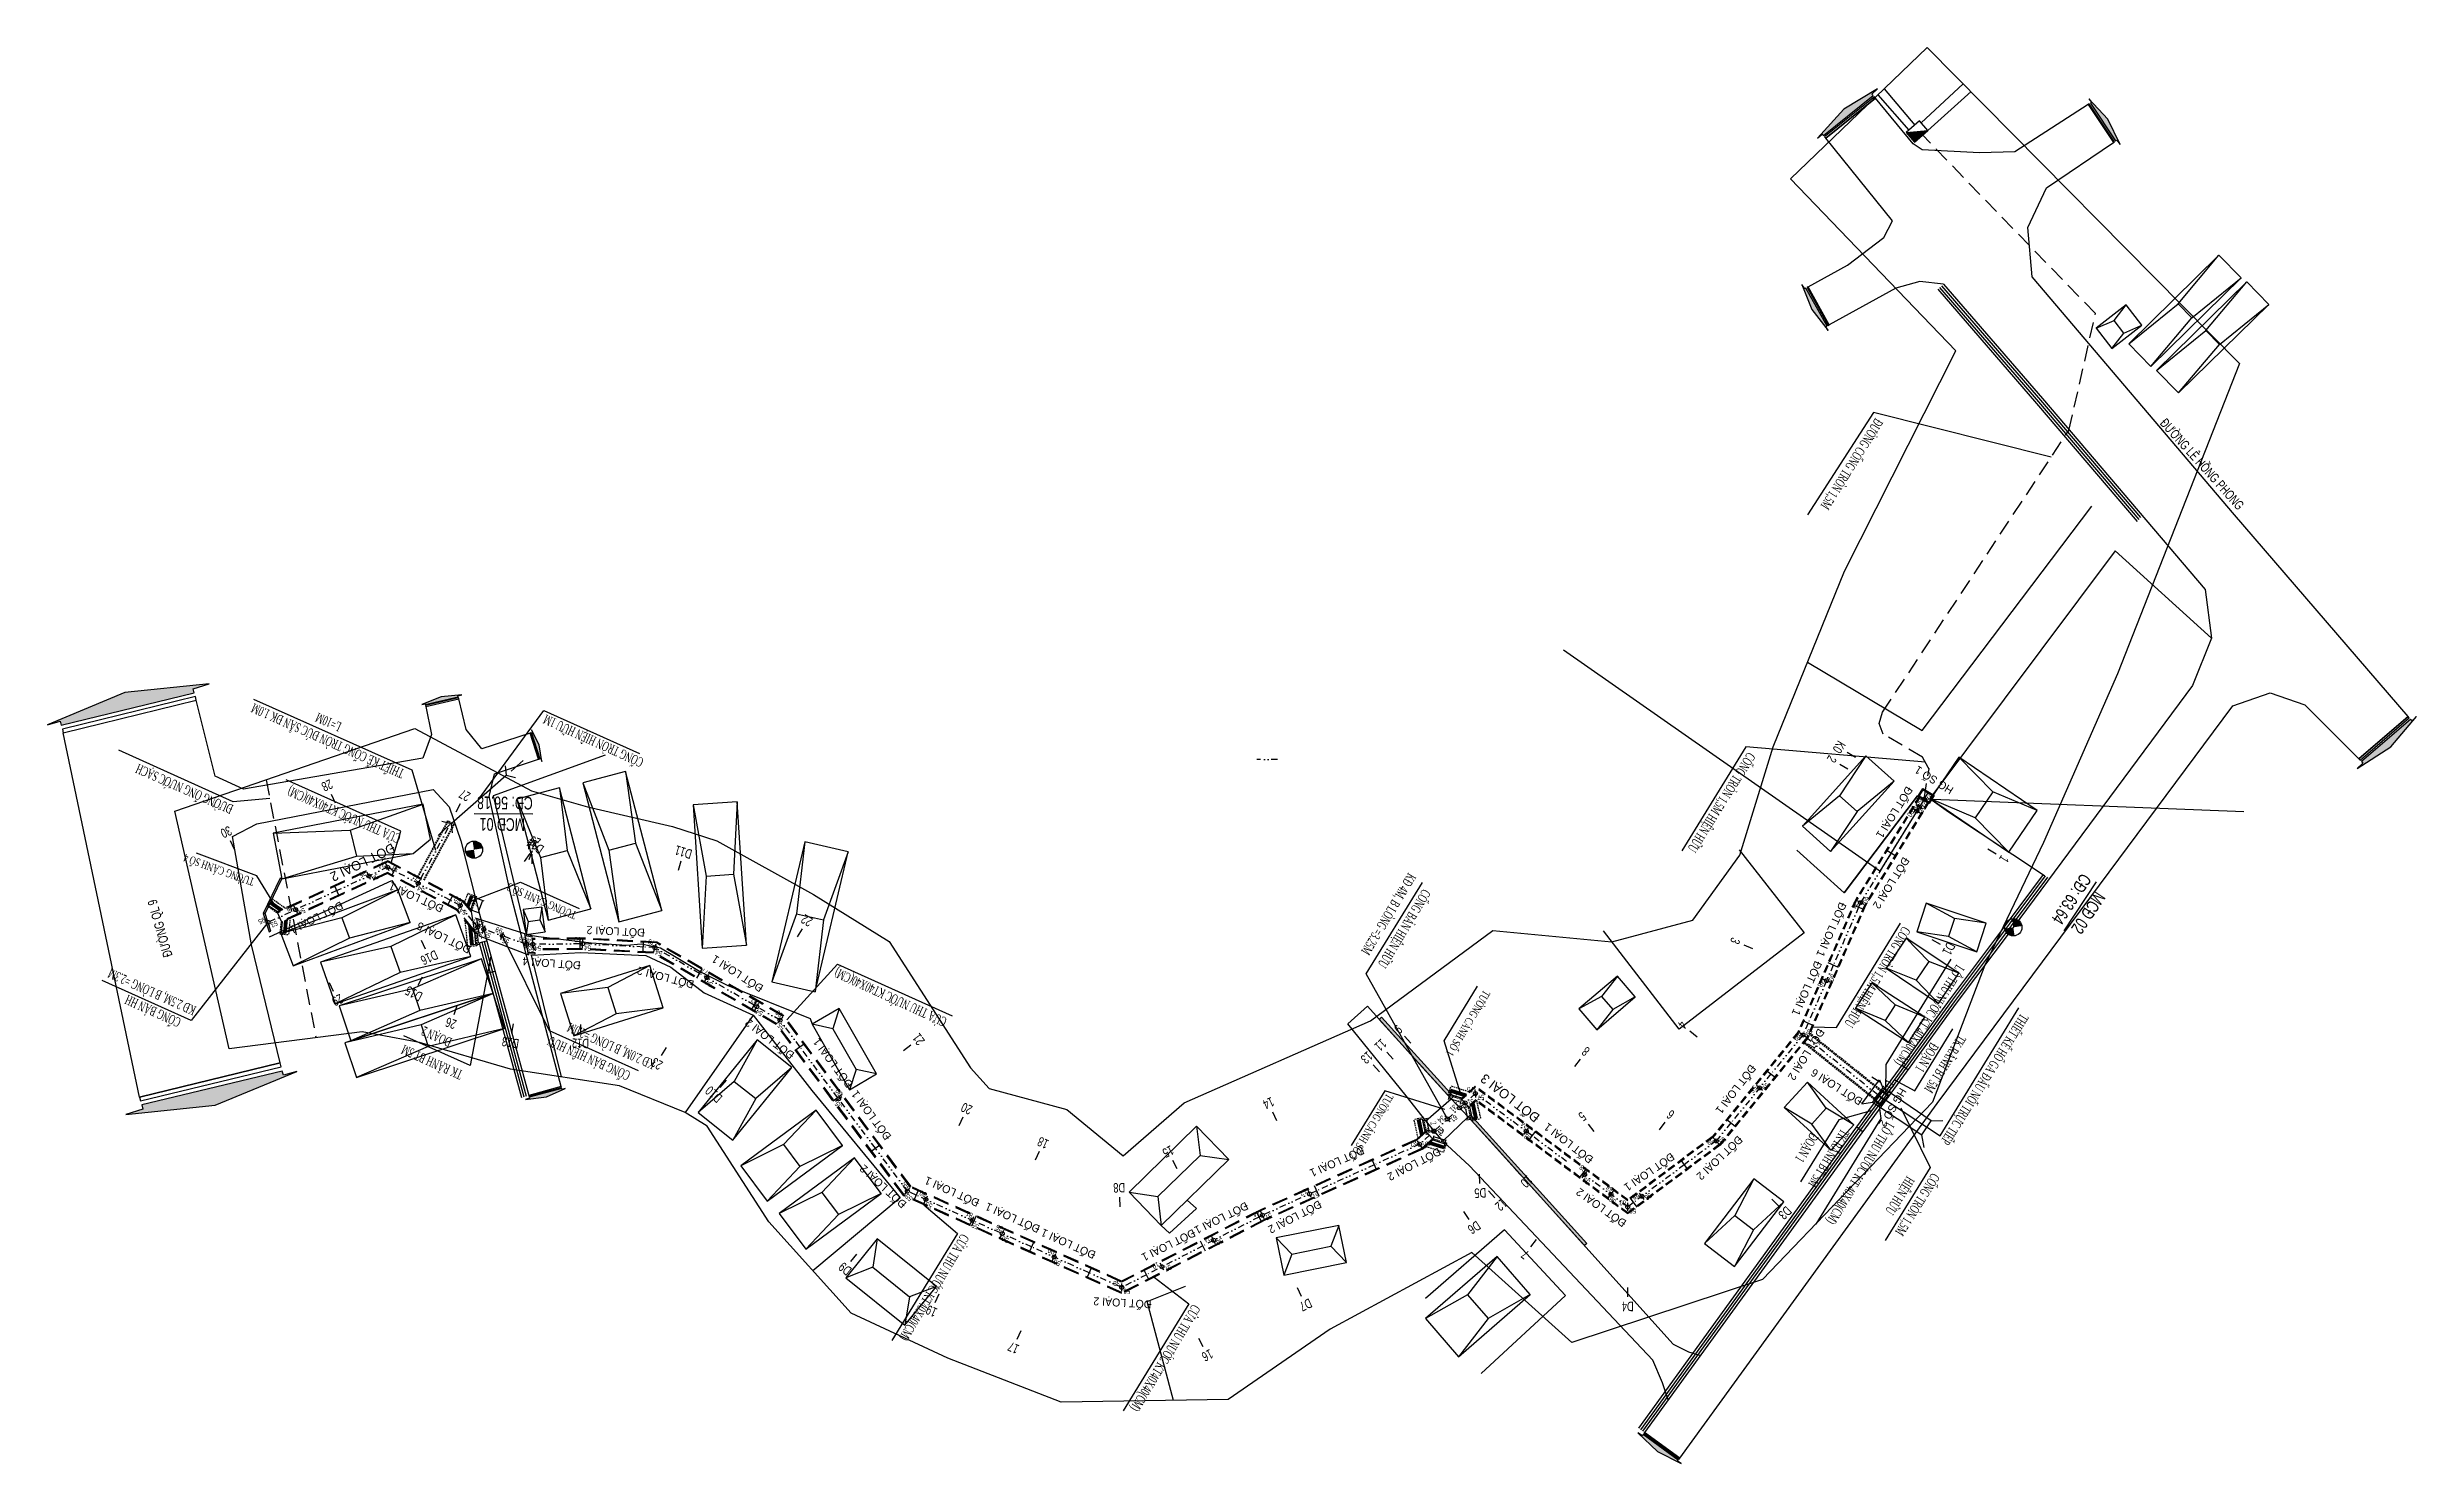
# Model space of a CAD drawing. Header units: metres. Extents: x 2360 to 4597, y 3667 to 5085.
# Drawn here: x 2359.8 to 2734.4, y 4841.8 to 5065.8 of the extents above; entities that cross this region are included whole.
import ezdxf
from ezdxf.enums import TextEntityAlignment as Align

# ---------------------------------------------------------------- set-up
doc = ezdxf.new("R2010")
doc.units = ezdxf.units.M
doc.header["$MEASUREMENT"] = 0
doc.linetypes.add('DIVIDEX2', pattern=[2.5, 1, -0.5, 0, -0.5, 0, -0.5])
doc.linetypes.add('HIDDEN', pattern=[0.375, 0.25, -0.125])
for name, color, linetype in [('1-So hoa', 4, 'Continuous'), ('1-sohoa', 4, 'Continuous'), ('1-text', 2, 'Continuous'), ('DO', 1, 'Continuous'), ('duong bao', 4, 'Continuous'), ('G-C-KBao', 140, 'Continuous'), ('SO-HOA', 34, 'Continuous'), ('SOHOA', 34, 'Continuous'), ('Ten-coc', 1, 'Continuous'), ('tim-coc', 231, 'Continuous'), ('TK', 4, 'Continuous'), ('Ve-coc', 6, 'Continuous')]:
    doc.layers.add(name, color=color, linetype=linetype)
doc.styles.add('0-Hoa-thuong', font='VHARIAL.TTF', dxfattribs={"width": 0.7})
doc.styles.add('in-B', font='VHAVANB.TTF')
doc.styles.get("Standard").update_dxf_attribs({"font": 'VHARIALN.TTF', "height": 2})
doc.styles.add('TDHEADER', font='VNARIAL.TTF', dxfattribs={"width": 0.7, "height": 2})
doc.styles.add('XL97-1', font='vntimeh.shx', dxfattribs={"width": 0.6})
doc.linetypes.add('FENCELINE2', pattern='A,0.25,-0.1,[132,ltypeshp.shx,S=0.1,R=0,X=-0.1,Y=0],-0.1,1', length=1.45)
doc.dimstyles.new('1-500', dxfattribs={"dimtxt": 0.9, "dimasz": 0.2, "dimexe": 0.2, "dimexo": 0.2, "dimgap": 0.5, "dimtad": 1, "dimdsep": 46, "dimtxsty": 'XL97-1', "dimcen": 0.2, "dimclrd": 8, "dimclre": 8, "dimclrt": 3, "dimadec": 0, "dimazin": 0, "dimtfac": 1, "dimtix": 1, "dimtofl": 0, "dimtmove": 0, "dimatfit": 3, "dimfxl": 1, "dimtolj": 1, "dimtzin": 0, "dimarcsym": 0})
doc.dimstyles.get("Standard").update_dxf_attribs({"dimtxt": 0.18, "dimasz": 0.18, "dimexe": 0.18, "dimexo": 0.0625, "dimgap": 0.09, "dimtad": 0, "dimtih": 1, "dimtoh": 1, "dimdec": 4, "dimzin": 0, "dimdsep": 46, "dimtxsty": 'Standard', "dimcen": 0.09, "dimadec": 0, "dimazin": 0, "dimtfac": 1, "dimtdec": 4, "dimtofl": 0, "dimtmove": 0, "dimatfit": 3, "dimfxl": 1, "dimtolj": 1, "dimtzin": 0, "dimarcsym": 0})

msp = doc.modelspace()

# ---------------------------------------------------------------- texts
at = {"layer": '1-text', "color": 4}
for s, rotation, style, width, p in [('§¦êNG CèNG TRßN 1,5M', 237.95102, 'XL97-1', 0.6, (2648.799, 5007.275)), ('§¦êNG L£ HåNG PHONG', 312.02282, '0-Hoa-thuong', 0.7, (2693.666, 5006.278)), ('CèNG TRßN HIÖN H÷U 1M', 155.55, 'XL97-1', 0.6, (2454.177, 4953.257)), ('§¦êNG èNG N¦íC S¹CH', 156.35179, 'XL97-1', 0.6, (2389.297, 4945.894, -299.877)), ('CèNG TRßN 1,5M hiÖn h÷u', 237.95102, 'XL97-1', 0.6, (2628.626, 4954.438, -299.877)), ('CöA THU N¦íC KT40X40(CM)', 156.35179, 'XL97-1', 0.6, (2415.788, 4941.248, -299.877)), ('K§ 4M, B LßNG =3.25M', 238.98818, 'XL97-1', 0.6, (2574.941, 4935.345)), ('§¦êNG ql 9', 105.96255, '0-Hoa-thuong', 0.7, (2379.594, 4922.161)), ('CèNG B¶N HIÖN H÷U', 238.98818, 'XL97-1', 0.6, (2577.258, 4932.806)), ('CèNG TRßN 1,5M hiÖn h÷u', 238.98818, 'XL97-1', 0.6, (2653.13, 4926.887, -238.127)), ('K§ 2.5M, B LßNG =2.3M', 155.84929, 'XL97-1', 0.6, (2383.418, 4914.032, -355.614)), ('CöA THU N¦íC KT40X40(CM)', 155.31463, 'XL97-1', 0.6, (2502.118, 4912.224, -299.877)), ('CèNG B¶N HH', 155.84929, 'XL97-1', 0.6, (2381.043, 4912.147, -355.614)), ('K§ 2.0M, B LßNG =2.0M', 155.81714, 'XL97-1', 0.6, (2456.031, 4905.483, -299.877)), ('THIÕT kÕ hè ga §ÊU NèI TRùC TIÕP', 237.88622, 'XL97-1', 0.6, (2671.804, 4913.119)), ('CèNG B¶N HIÖN H÷U', 155.81714, 'XL97-1', 0.6, (2452.087, 4903.72, -299.877)), ('HIÖN H÷U', 237.88622, 'XL97-1', 0.6, (2653.791, 4887.378)), ('CèNG TRßN 1,5M', 237.88622, 'XL97-1', 0.6, (2657.763, 4887.888)), ('CöA THU N¦íC KT40X40(CM)', 238.98818, 'XL97-1', 0.6, (2504.3, 4878.273, 299.877)), ('CöA THU N¦íC KT40X40(CM)', 238.98818, 'XL97-1', 0.6, (2540.851, 4867.102, 299.877))]:
    msp.add_text(s, height=1.5, rotation=rotation, dxfattribs=dict(at, style=style, width=width)).set_placement(p)
at = {"layer": '1-text', "color": 6, "style": 'XL97-1', "width": 0.6}
for s, rotation, p in [('thiÕt kÕ cèng trßn ®óc s½n ®k 1.0m', 156.11642, (2416.349, 4951.511, -299.877)), ('L=10M', 156.11642, (2406.415, 4958.927, -299.877)), ('lç thu N¦íC KT 40X40(CM)', 237.88622, (2661.639, 4920.839, -299.877)), ('®o¹n 2', 155.84929, (2423.872, 4909.008, -299.877)), ('tk r·nh bt 5m', 155.84929, (2425.593, 4903.863, -299.877)), ('®o¹n 1', 238.92339, (2657.578, 4908.531, 62.427)), ('tk r·nh bt 5m', 237.88622, (2661.927, 4909.776, -299.877)), ('lç thu N¦íC KT 40X40(CM)', 238.92339, (2650.533, 4895.981, -299.877)), ('®o¹n 1', 238.92339, (2638.567, 4894.27, 62.427)), ('tk r·nh bt 5m', 238.92339, (2643.429, 4894.861, -299.877))]:
    msp.add_text(s, height=1.5, rotation=rotation, dxfattribs=at).set_placement(p)
at = {"layer": '1-text', "color": 2, "style": '0-Hoa-thuong', "width": 0.7}
for s, rotation, p in [('C§: 56.18', 179.53925, (2436.525, 4947.261, -92.61)), ('mc® 01', 179.53925, (2435.314, 4943.862, -92.61)), ('C§: 63.64', 236.6131, (2681.395, 4935.315, -85.147)), ('mc® 02', 236.6131, (2683.59, 4932.451, -85.147))]:
    msp.add_text(s, height=2, rotation=rotation, dxfattribs=at).set_placement(p)
at = {"layer": 'Ten-coc', "style": 'TDHEADER', "width": 0.7}
for s, rotation, p in [('K0', 238.4696, (2642.418, 4955.523)), ('2', 238.4696, (2641.257, 4953.63)), ('28', 204.79293, (2403.693, 4949.745)), ('27', 152.21765, (2426.102, 4948.172)), ('30', 204.79293, (2387.742, 4942.377)), ('D14', 144.78918, (2437.338, 4940.123)), ('25', 160.68515, (2437.151, 4940.857)), ('24', 180.56043, (2436.361, 4940.441)), ('D11', 163.43029, (2460.552, 4939.228)), ('1', 238.4696, (2668.504, 4937.805)), ('22', 149.89154, (2480.223, 4928.352)), ('D16', 204.79293, (2419.852, 4922.511)), ('3', 246.4671, (2625.938, 4924.777)), ('D1', 242.46835, (2659.738, 4923.586)), ('29', 204.79293, (2405.327, 4915.802)), ('D15', 152.21765, (2418.063, 4916.803)), ('26', 160.68515, (2423.825, 4912.148)), ('9', 222.23043, (2572.826, 4911.065)), ('4', 230.70543, (2617.705, 4911.672)), ('D13', 170.62279, (2433.109, 4909.133)), ('D12', 178.76474, (2444.079, 4909.023)), ('21', 126.65349, (2498.116, 4909.35)), ('13', 222.23043, (2567.873, 4906.569)), ('11', 222.23043, (2570.05, 4908.545)), ('8', 143.3146, (2603.437, 4907.597)), ('23', 149.89154, (2456.514, 4905.687)), ('D10', 138.27252, (2465.63, 4900.756)), ('14', 204.31793, (2552.546, 4899.498)), ('D2', 238.58627, (2650.122, 4901.771)), ('20', 155.83321, (2505.424, 4898.634)), ('5', 216.71432, (2602.006, 4897.312)), ('6', 143.3146, (2616.845, 4897.609)), ('18', 155.83321, (2517.494, 4893.218)), ('15', 207.15932, (2536.632, 4891.812)), ('D8', 181.49627, (2529.213, 4886.176)), ('D5', 182.77252, (2586.286, 4885.357)), ('10', 222.23043, (2593.147, 4886.968)), ('12', 222.23043, (2589.111, 4883.305)), ('D3', 223.70988, (2633.987, 4882.007)), ('D6', 213.27418, (2584.949, 4879.774)), ('D9', 141.24335, (2486.359, 4873.193)), ('7', 143.3146, (2593.84, 4875.466)), ('19', 155.83321, (2499.854, 4866.608)), ('D7', 205.73863, (2558.401, 4867.581)), ('D4', 180.01446, (2609.63, 4867.411)), ('17', 155.83321, (2512.81, 4860.794)), ('16', 207.15932, (2542.834, 4859.59))]:
    msp.add_text(s, height=1.5, rotation=rotation, dxfattribs=at).set_placement(p, align=Align.CENTER)
at = {"layer": 'tim-coc', "style": 'TDHEADER', "width": 0.7}
for s, rotation, p in [('00', 238.4696, (2654.991, 4944.923)), ('67', 238.4696, (2655.389, 4945.57)), ('99', 238.4696, (2656.152, 4946.815)), ('34', 204.79293, (2413.244, 4936.246)), ('35', 204.79293, (2410.293, 4934.883)), ('71', 152.21765, (2418.31, 4933.899)), ('26', 204.79293, (2398.719, 4929.537)), ('60', 152.21765, (2424.954, 4930.398)), ('74', 242.46835, (2646.113, 4930.418)), ('95', 204.79293, (2394.343, 4927.515)), ('31', 144.78918, (2427.766, 4926.976)), ('91', 160.68515, (2428.639, 4926.61)), ('99', 160.68515, (2431.546, 4925.591)), ('93', 170.62279, (2435.355, 4924.209)), ('48', 180.56043, (2436.28, 4924.18)), ('60', 178.76474, (2444.168, 4924.264)), ('79', 163.43029, (2455.685, 4923.712)), ('77', 149.89154, (2463.951, 4918.991)), ('48', 246.4671, (2640.75, 4918.064)), ('87', 149.89154, (2471.858, 4914.406)), ('09', 138.27252, (2475.594, 4912.29)), ('99', 238.58627, (2636.991, 4909.509)), ('30', 126.65349, (2484.928, 4899.836)), ('71', 222.23043, (2583.577, 4898.864)), ('75', 182.77252, (2585.309, 4900.568)), ('56', 230.70543, (2630.137, 4901.189)), ('34', 222.23043, (2580.801, 4896.344)), ('31', 222.23043, (2582.726, 4898.091)), ('24', 143.3146, (2593.53, 4894.701)), ('62', 213.27418, (2576.387, 4892.384)), ('90', 222.23043, (2578.624, 4894.368)), ('33', 222.23043, (2578.69, 4894.428)), ('28', 223.70988, (2623.283, 4892.857)), ('08', 143.3146, (2602.753, 4887.831)), ('55', 141.24335, (2495.712, 4885.228)), ('80', 155.83321, (2498.548, 4883.898)), ('17', 204.31793, (2559.024, 4884.582)), ('66', 143.3146, (2606.939, 4884.713)), ('88', 216.71432, (2611.535, 4884.134)), ('81', 155.83321, (2505.874, 4880.61)), ('44', 205.73863, (2551.567, 4881.205)), ('63', 180.01446, (2609.386, 4882.651)), ('25', 155.83321, (2510.619, 4878.481)), ('74', 207.15932, (2543.841, 4877.235)), ('00', 155.83321, (2518.83, 4874.797)), ('19', 207.15932, (2535.664, 4873.04)), ('38', 181.49627, (2529.397, 4869.915))]:
    msp.add_text(s, height=0.8, rotation=rotation, dxfattribs=at).set_placement(p, align=Align.TOP_LEFT)
for s, rotation, p in [('61', 238.4696, (2655.651, 4945.081)), ('61', 238.4696, (2656.049, 4945.728)), ('61', 238.4696, (2656.812, 4946.973)), ('54', 204.79293, (2410.93, 4934.649)), ('54', 204.79293, (2413.881, 4936.012)), ('54', 152.21765, (2418.511, 4933.25)), ('54', 204.79293, (2399.356, 4929.302)), ('54', 152.21765, (2425.155, 4929.75)), ('60', 242.46835, (2646.76, 4930.622)), ('53', 204.79293, (2394.98, 4927.281)), ('54', 144.78918, (2427.882, 4926.307)), ('55', 160.68515, (2428.934, 4925.998)), ('55', 160.68515, (2431.84, 4924.98)), ('55', 170.62279, (2435.751, 4923.657)), ('54', 180.56043, (2436.765, 4923.705)), ('54', 178.76474, (2444.637, 4923.774)), ('54', 163.43029, (2456.008, 4923.115)), ('54', 149.89154, (2464.126, 4918.335)), ('60', 246.4671, (2641.382, 4918.313)), ('54', 149.89154, (2472.033, 4913.75)), ('55', 138.27252, (2475.633, 4911.612)), ('59', 238.58627, (2637.651, 4909.668)), ('57', 182.77252, (2585.811, 4900.112)), ('59', 230.70543, (2630.813, 4901.257)), ('55', 126.65349, (2484.829, 4899.164)), ('61', 222.23043, (2581.479, 4896.311)), ('61', 222.23043, (2583.404, 4898.058)), ('57', 222.23043, (2584.255, 4898.831)), ('57', 213.27418, (2577.052, 4892.246)), ('61', 222.23043, (2579.368, 4894.395)), ('57', 222.23043, (2579.302, 4894.335)), ('58', 143.3146, (2593.628, 4894.03)), ('59', 223.70988, (2623.962, 4892.842)), ('55', 141.24335, (2495.786, 4884.553)), ('57', 204.31793, (2559.659, 4884.342)), ('59', 143.3146, (2602.851, 4887.159)), ('58', 216.71432, (2612.206, 4884.036)), ('55', 155.83321, (2498.79, 4883.263)), ('57', 205.73863, (2552.207, 4880.981)), ('58', 143.3146, (2607.037, 4884.041)), ('59', 180.01446, (2609.866, 4882.171)), ('55', 155.83321, (2506.116, 4879.976)), ('56', 155.83321, (2510.86, 4877.847)), ('56', 207.15932, (2544.487, 4877.027)), ('56', 155.83321, (2519.071, 4874.162)), ('57', 207.15932, (2536.31, 4872.832)), ('56', 181.49627, (2529.89, 4869.448))]:
    msp.add_text(s, height=0.8, rotation=rotation, dxfattribs=at).set_placement(p, align=Align.RIGHT)
at = {"layer": 'TK', "color": 5, "style": 'in-B'}
for s, rotation, p in [('hg sè 1', 147.88622, (2661.259, 4948.648)), ('®èt LO¹I 6', 147.88622, (2646.894, 4899.457)), ('hg sè 2', 239.55642, (2652.696, 4901.365))]:
    msp.add_text(s, height=1.25, rotation=rotation, dxfattribs=at).set_placement(p)
at = {"layer": 'TK', "color": 6, "style": 'in-B'}
for rotation, p in [(237.88622, (2653.708, 4949.035)), (156.00123, (2422.523, 4930.067, 56.001)), (206.73985, (2406.118, 4930.767, 56.001)), (246.1484, (2643.124, 4930.714)), (147.38007, (2473.087, 4917.355)), (246.1484, (2639.244, 4921.429)), (126.61028, (2487.21, 4901.852)), (232.54456, (2629.016, 4905.034, 62.462)), (126.61028, (2493.271, 4893.583)), (142.54456, (2604.297, 4890.184)), (204.13437, (2567.613, 4891.997)), (214.55033, (2616.467, 4891.043, 62.462)), (156.01133, (2507.243, 4883.521)), (156.01133, (2516.826, 4879.385)), (206.34625, (2549.223, 4883.241)), (156.01133, (2525.637, 4875.282)), (206.34625, (2540.87, 4878.956))]:
    msp.add_text('®èt LO¹I 1', height=1.25, rotation=rotation, dxfattribs=at).set_placement(p)
at = {"layer": 'TK', "color": 6, "style": 'XL97-1', "width": 0.6}
for s, rotation, p in [('T¦êNG C¸NH Sè 4', 160.30525, (2392.639, 4934.322)), ('T¦êNG C¸NH Sè 3', 156.56849, (2443.569, 4929.008)), ('T¦êNG C¸NH Sè 1', 238.93419, (2586.887, 4916.816)), ('T¦êNG C¸NH Sè 2', 238.93419, (2571.583, 4900.459))]:
    msp.add_text(s, height=1.25, rotation=rotation, dxfattribs=at).set_placement(p)
at = {"layer": 'TK', "color": 4, "style": 'in-B'}
for height, rotation, p in [(1.5, 205.92773, (2414.262, 4939.973)), (1.25, 237.88622, (2653.201, 4937.856)), (1.25, 177.41632, (2454.243, 4926.403)), (1.25, 165.48675, (2462.119, 4918.129, 56.001)), (1.25, 142.67719, (2477.997, 4906.697)), (1.25, 237.88622, (2639.766, 4910.738)), (1.25, 223.48542, (2627.062, 4893.765)), (1.25, 137.77258, (2495.717, 4883.015)), (1.25, 207.41663, (2579.645, 4891.82)), (1.25, 144.57429, (2609.539, 4880.149)), (1.25, 207.41663, (2560.795, 4883.487, 60.511)), (1.25, 176.72393, (2534.361, 4867.596))]:
    msp.add_text('®èt LO¹I 2', height=height, rotation=rotation, dxfattribs=at).set_placement(p)
at = {"layer": 'TK', "color": 40, "style": 'in-B'}
for s, height, rotation, p in [('®èt LO¹I 5', 1.25, 154.32494, (2426.862, 4923.557, 0.764)), ('®èt LO¹I 4', 1.25, 175.81878, (2444.117, 4921.214)), ('®èt LO¹I 3', 1.5, 142.54456, (2595.859, 4896.855))]:
    msp.add_text(s, height=height, rotation=rotation, dxfattribs=at).set_placement(p)

# ---------------------------------------------------------------- blocks, each defined once
blk = doc.blocks.new('NX')
at = {"layer": 'SOHOA'}
blk.add_lwpolyline([(0, -1), (1, -1), (1, 0), (0, 0)], close=True, dxfattribs=at)
for points in [[(0, 0), (0.5, -0.189), (1, 0)], [(0.5, -0.811), (0.5, -0.189)], [(0, -1), (0.5, -0.811), (1, -1)]]:
    blk.add_lwpolyline(points, dxfattribs=at)
blk = doc.blocks.new('hga')
at = {"layer": 'SOHOA'}
blk.add_hatch(color=2, dxfattribs=at).paths.add_polyline_path([(0, -1), (1, -1), (1, 0)])
at = {"layer": 'SOHOA', "color": 1}
blk.add_lwpolyline([(0, -1), (1, -1), (1, 0), (0, 0)], close=True, dxfattribs=at)
at = {"layer": 'SOHOA'}
blk.add_lwpolyline([(0, -1), (1, 0)], dxfattribs=at)
blk = doc.blocks.new('MCD')
at = {"layer": '1-So hoa'}
h = blk.add_hatch(color=7, dxfattribs=at)
h.paths.add_polyline_path([(-0.9, 0.12), (0, 0), (0.12, 0.9, 0.414214)])
h.paths.add_polyline_path([(-0.12, -0.9, 0.414214), (0.9, -0.12), (0, 0)])
at = {"layer": '1-So hoa', "color": 7}
blk.add_circle((0, 0), 0.906, dxfattribs=at)
blk = doc.blocks.new('A$C38D81ADC')
at = {"layer": 'G-C-KBao', "extrusion": (0.633189, 0.158218, 0.757653)}
h = blk.add_hatch(color=8, dxfattribs=at)
edge = h.paths.add_edge_path()
edge.add_line((-4.584, -0.351), (-4.08, -0.311))
edge.add_line((-4.08, -0.311), (-4.085, -0.152))
edge.add_line((-4.085, -0.152), (0.003, -0.164))
edge.add_line((0.003, -0.164), (0.013, -0.319))
edge.add_line((0.013, -0.319), (0.404, -0.306))
edge.add_line((0.404, -0.306), (-2.073, -0.791))
edge.add_line((-2.073, -0.791), (-4.584, -0.351))
h = blk.add_hatch(color=8, dxfattribs=at)
edge = h.paths.add_edge_path()
edge.add_line((-4.584, -0.351), (-4.08, -0.311))
edge.add_line((-4.08, -0.311), (-4.085, -0.152))
edge.add_line((-4.085, -0.152), (0.003, -0.164))
edge.add_line((0.003, -0.164), (0.013, -0.319))
edge.add_line((0.013, -0.319), (0.404, -0.306))
edge.add_line((0.404, -0.306), (-2.073, -0.791))
edge.add_line((-2.073, -0.791), (-4.584, -0.351))
h = blk.add_hatch(color=8, dxfattribs=at)
edge = h.paths.add_edge_path()
edge.add_line((-4.584, -0.351), (-4.08, -0.311))
edge.add_line((-4.08, -0.311), (-4.085, -0.152))
edge.add_line((-4.085, -0.152), (0.003, -0.164))
edge.add_line((0.003, -0.164), (0.013, -0.319))
edge.add_line((0.013, -0.319), (0.404, -0.306))
edge.add_line((0.404, -0.306), (-2.073, -0.791))
edge.add_line((-2.073, -0.791), (-4.584, -0.351))
at = {"layer": 'G-C-KBao', "color": 8, "extrusion": (0.633189, 0.158218, 0.757653)}
blk.add_lwpolyline([(0, 0.138), (-4.092, 0.138), (-4.092, 0.005), (0, 0)], close=True, dxfattribs=at)
at = {"layer": 'G-C-KBao', "color": 8, "extrusion": (0.633189, 0.158218, 0.757653), "elevation": 0}
blk.add_lwpolyline([(0.003, -0.164), (-4.085, -0.152), (-4.08, -0.311), (-4.584, -0.351), (-2.073, -0.791), (0.404, -0.306), (0.013, -0.319)], close=True, dxfattribs=at)
blk.add_lwpolyline([(0.003, -0.164), (-4.085, -0.152), (-4.08, -0.311), (-4.584, -0.351), (-2.073, -0.791), (0.404, -0.306), (0.013, -0.319)], close=True, dxfattribs=at)
blk.add_lwpolyline([(0.003, -0.164), (-4.085, -0.152), (-4.08, -0.311), (-4.584, -0.351), (-2.073, -0.791), (0.404, -0.306), (0.013, -0.319)], close=True, dxfattribs=at)
blk = doc.blocks.new('tc')
at = {"layer": 'duong bao', "color": 9, "linetype": 'HIDDEN', "flags": 128}
for points in [[(-1.52, 0.9), (-0.04, 3.46)], [(1.27, 2.71), (-0.04, 3.46)], [(-1.52, -0.9), (-0.04, -3.46)], [(1.27, -2.71), (-0.04, -3.46)]]:
    blk.add_lwpolyline(points, dxfattribs=at)
at = {"layer": 'duong bao', "flags": 128}
for points in [[(-0.94, 0.9), (0.3, 3.04)], [(-0.46, 0.9), (0.65, 2.83)], [(0, 0.9), (1, 2.63)], [(1, 2.63), (0.3, 3.04)], [(-0.94, -0.9), (0.3, -3.04)], [(-0.46, -0.9), (0.65, -2.83)], [(0, -0.9), (1, -2.63)], [(1, -2.63), (0.3, -3.04)]]:
    blk.add_lwpolyline(points, dxfattribs=at)
at = {"layer": 'duong bao', "color": 8, "flags": 128}
for points in [[(-0.91, 0.9), (0.32, 3.03)], [(-0.88, 0.9), (0.34, 3.01)], [(-0.81, 0.9), (0.39, 2.98)], [(-0.71, 0.89), (0.47, 2.94)], [(-0.61, 0.9), (0.54, 2.9)], [(-0.91, -0.9), (0.32, -3.03)], [(-0.88, -0.9), (0.34, -3.01)], [(-0.81, -0.9), (0.39, -2.98)], [(-0.72, -0.9), (0.46, -2.94)], [(-0.61, -0.9), (0.54, -2.9)]]:
    blk.add_lwpolyline(points, dxfattribs=at)
at = {"layer": 'duong bao', "color": 9, "linetype": 'HIDDEN'}
for points in [[(0, 0.9), (0.23, 0.9)], [(0.23, 0.9), (1.27, 2.71)], [(0, -0.9), (0.23, -0.9)], [(0.23, -0.9), (1.27, -2.71)]]:
    blk.add_lwpolyline(points, dxfattribs=at)
blk = doc.blocks.new('1')
at = {"layer": 'duong bao'}
blk.add_lwpolyline([(-0.75, 1.05), (0.75, 1.05), (0.75, -1.05), (-0.75, -1.05)], close=True, dxfattribs=at)
at = {"layer": 'duong bao', "flags": 128}
for points in [[(0.7, 1), (0.7, -1), (-0.7, -1), (-0.7, 1), (0.7, 1)], [(-0.7, 0), (0.7, 0)], [(0.75, 0.95), (0.75, -0.95)]]:
    blk.add_lwpolyline(points, dxfattribs=at)
at = {"layer": 'duong bao', "color": 8, "linetype": 'HIDDEN', "ltscale": 15}
blk.add_lwpolyline([(-0.6, -0.9), (-0.6, 0.9), (0.6, 0.9), (0.6, -0.9), (-0.6, -0.9)], dxfattribs=at)
blk = doc.blocks.new('*D29')
at = {"layer": 'Defpoints', "color": 0}
for p in [(2426.73, 4929.43), (2427.43, 4931.31), (2427.86, 4929.01)]:
    blk.add_point(p, dxfattribs=at)
at = {"layer": 'TK', "color": 8, "lineweight": -2}
for p, q in [((2426.91, 4929.36), (2428.05, 4928.94)), ((2427.62, 4931.24), (2428.76, 4930.81)), ((2428.5, 4930.69), (2427.93, 4929.19))]:
    blk.add_line(p, q, dxfattribs=at)
at = {"layer": 'TK', "color": 8}
for points in [[(2428.47, 4930.7), (2428.53, 4930.68), (2428.57, 4930.88)], [(2427.9, 4929.21), (2427.97, 4929.18), (2427.86, 4929.01)]]:
    blk.add_solid(points, dxfattribs=at)
at = {"layer": 'TK', "color": 3, "insert": (2427.33, 4930.28), "char_height": 0.9, "attachment_point": 5, "rotation": 69.4107, "style": 'XL97-1'}
blk.add_mtext('\\A1;2', dxfattribs=at)
blk = doc.blocks.new('*D30')
at = {"layer": 'Defpoints', "color": 0}
for p in [(2427.28, 4925.88), (2427.48, 4923.89), (2427.93, 4923.93)]:
    blk.add_point(p, dxfattribs=at)
at = {"layer": 'TK', "color": 8, "lineweight": -2}
for p, q in [((2427.48, 4925.9), (2427.93, 4925.94)), ((2427.75, 4925.72), (2427.91, 4924.13)), ((2427.68, 4923.91), (2428.13, 4923.95))]:
    blk.add_line(p, q, dxfattribs=at)
at = {"layer": 'TK', "color": 8}
for points in [[(2427.78, 4925.73), (2427.72, 4925.72), (2427.73, 4925.92)], [(2427.94, 4924.13), (2427.87, 4924.13), (2427.93, 4923.93)]]:
    blk.add_solid(points, dxfattribs=at)
at = {"layer": 'TK', "color": 3, "insert": (2428.77, 4925.02), "char_height": 0.9, "attachment_point": 5, "rotation": 275.6393, "style": 'XL97-1'}
blk.add_mtext('\\A1;2', dxfattribs=at)
blk = doc.blocks.new('*D31')
at = {"layer": 'Defpoints', "color": 0}
for p in [(2578.82, 4893.01), (2578.97, 4893.48), (2580.72, 4892.4)]:
    blk.add_point(p, dxfattribs=at)
at = {"layer": 'TK', "color": 8, "lineweight": -2}
for p, q in [((2578.88, 4893.2), (2579.03, 4893.68)), ((2580.69, 4892.94), (2579.16, 4893.42)), ((2580.79, 4892.59), (2580.94, 4893.06))]:
    blk.add_line(p, q, dxfattribs=at)
at = {"layer": 'TK', "color": 8}
for points in [[(2579.17, 4893.46), (2579.15, 4893.39), (2578.97, 4893.48)], [(2580.7, 4892.97), (2580.68, 4892.9), (2580.88, 4892.87)]]:
    blk.add_solid(points, dxfattribs=at)
at = {"layer": 'TK', "color": 3, "insert": (2580.22, 4894.08), "char_height": 0.9, "attachment_point": 5, "rotation": 342.2304, "style": 'XL97-1'}
blk.add_mtext('\\A1;2', dxfattribs=at)
blk = doc.blocks.new('*D32')
at = {"layer": 'Defpoints', "color": 0}
for p in [(2577.19, 4896.29), (2577.61, 4894.34), (2578.19, 4894.47)]:
    blk.add_point(p, dxfattribs=at)
at = {"layer": 'TK', "color": 8, "lineweight": -2}
for p, q in [((2577.38, 4896.34), (2577.97, 4896.46)), ((2577.81, 4896.22), (2578.15, 4894.66)), ((2577.81, 4894.38), (2578.39, 4894.51))]:
    blk.add_line(p, q, dxfattribs=at)
at = {"layer": 'TK', "color": 8}
for points in [[(2577.84, 4896.23), (2577.78, 4896.22), (2577.77, 4896.42)], [(2578.18, 4894.67), (2578.12, 4894.65), (2578.19, 4894.47)]]:
    blk.add_solid(points, dxfattribs=at)
at = {"layer": 'TK', "color": 3, "insert": (2578.91, 4895.64), "char_height": 0.9, "attachment_point": 5, "rotation": 282.2304, "style": 'XL97-1'}
blk.add_mtext('\\A1;2', dxfattribs=at)
blk = doc.blocks.new('*D33')
at = {"layer": 'Defpoints', "color": 0}
for p in [(2584.34, 4896.15), (2584.6, 4898.25), (2585.02, 4896.29)]:
    blk.add_point(p, dxfattribs=at)
at = {"layer": 'TK', "color": 8, "lineweight": -2}
for p, q in [((2584.4, 4898.21), (2583.72, 4898.06)), ((2583.96, 4897.91), (2584.3, 4896.34)), ((2584.82, 4896.25), (2584.14, 4896.1))]:
    blk.add_line(p, q, dxfattribs=at)
at = {"layer": 'TK', "color": 8}
for points in [[(2583.99, 4897.91), (2583.93, 4897.9), (2583.92, 4898.1)], [(2584.33, 4896.35), (2584.26, 4896.33), (2584.34, 4896.15)]]:
    blk.add_solid(points, dxfattribs=at)
at = {"layer": 'TK', "color": 3, "insert": (2585.06, 4897.33), "char_height": 0.9, "attachment_point": 5, "rotation": 282.2304, "style": 'XL97-1'}
blk.add_mtext('\\A1;2', dxfattribs=at)
blk = doc.blocks.new('*D34')
at = {"layer": 'Defpoints', "color": 0}
for p in [(2581.29, 4899.59), (2581.48, 4900.19), (2583.39, 4899.58)]:
    blk.add_point(p, dxfattribs=at)
at = {"layer": 'TK', "color": 8, "lineweight": -2}
for p, q in [((2581.42, 4900), (2581.23, 4899.39)), ((2583, 4899.04), (2581.48, 4899.52)), ((2583.32, 4899.39), (2583.13, 4898.78))]:
    blk.add_line(p, q, dxfattribs=at)
at = {"layer": 'TK', "color": 8}
for points in [[(2581.49, 4899.56), (2581.47, 4899.49), (2581.29, 4899.59)], [(2583.01, 4899.07), (2582.99, 4899), (2583.19, 4898.97)]]:
    blk.add_solid(points, dxfattribs=at)
at = {"layer": 'TK', "color": 3, "insert": (2582.53, 4900.18), "char_height": 0.9, "attachment_point": 5, "rotation": 342.2304, "style": 'XL97-1'}
blk.add_mtext('\\A1;2', dxfattribs=at)

# ---------------------------------------------------------------- dimensions: what is measured, and where the dimension line sits
at = {"layer": 'TK'}
for p1, p2, distance, picture, middle in [((2427.431, 4931.306), (2426.727, 4929.434), 1.215, '*D29', (2427.327, 4930.277)), ((2427.284, 4925.877), (2427.481, 4923.887), 0.449, '*D30', (2428.775, 4925.019)), ((2583.385, 4899.581), (2581.481, 4900.192), 0.637, '*D34', (2582.529, 4900.185)), ((2577.186, 4896.293), (2577.61, 4894.339), 0.597, '*D32', (2578.91, 4895.644)), ((2584.595, 4898.249), (2585.019, 4896.294), -0.696, '*D33', (2585.056, 4897.325)), ((2580.724, 4892.396), (2578.82, 4893.006), -0.503, '*D31', (2580.215, 4894.084))]:
    dim = msp.add_aligned_dim(p1=p1, p2=p2, distance=distance, dimstyle='1-500', dxfattribs=at)
    dim.commit()
    dim.dimension.update_dxf_attribs({"geometry": picture, "text_midpoint": middle})

# ---------------------------------------------------------------- hatches: boundary and pattern name
at = {"layer": 'SOHOA'}
h = msp.add_hatch(dxfattribs=at)
h.set_pattern_fill('GRAVEL', color=256, style=0)
h.set_pattern_definition([(228.0128, (2582.41883, 4900.51583), (-7.99999823, -9.00000134), [0.134536, -13.319088]), (184.9697, (2582.328826, 4900.415827), (12.00000105, 0.99999131), [0.230868, -22.855925]), (132.5104, (2582.098826, 4900.395827), (9.99999072, -11.00000867), [0.162788, -16.116032]), (267.2737, (2581.708826, 4900.145827), (0.99999602, 20.0000003), [0.210238, -20.813558]), (292.8337, (2581.698826, 4899.935827), (-5.0000099, 11.99999641), [0.206155, -20.409373]), (357.2737, (2581.778826, 4899.745827), (-20.0000003, 0.99999602), [0.210238, -20.813558]), (37.6942, (2581.988826, 4899.735827), (-13.000007346, -9.999990405), [0.27803, -27.52485]), (72.2553, (2582.208826, 4899.905827), (7.00001076, 21.99999623), [0.262488, -25.98632]), (121.4296, (2582.288826, 4900.155827), (-8.00000823, 12.99999504), [0.21095, -20.884073]), (175.2364, (2582.17883, 4900.33583), (11.00000095, -0.99999153), [0.240832, -11.800763]), (222.3974, (2581.938826, 4900.355827), (-12.00000735, -10.99999208), [0.311448, -30.833375]), (138.8141, (2582.69883, 4900.13583), (-7.00000295, 5.9999973), [0.1063, -10.523844]), (171.4692, (2582.618826, 4900.205827), (12.99999828, -2.00000791), [0.202237, -20.02151]), (225, (2582.4188, 4900.2358), (-1e-16, -1), [0.14142, -1.27279]), (203.1986, (2582.34883, 4900.35583), (4.9999997, 2.0000013), [0.07616, -7.539615]), (291.8014, (2582.27883, 4900.32583), (-1, 3.0000003), [0.107703, -5.27746]), (30.9638, (2582.31883, 4900.22583), (2.999998, 2.0000025), [0.17493, -5.656023]), (161.565, (2582.46883, 4900.31583), (2.0000004, -0.9999984), [0.12649, -3.035787]), (16.3895, (2581.698826, 4900.325827), (10.0000022, 2.99999271), [0.1772, -17.542845]), (70.3462, (2581.868826, 4900.37583), (-3.99999525, -11.00000214), [0.14866, -14.717408]), (293.1986, (2582.46883, 4900.51583), (-2.0000013, 4.9999997), [0.152315, -7.46346]), (343.6105, (2582.528826, 4900.375827), (-10.0000022, 2.99999271), [0.1772, -17.542845]), (339.444, (2581.69883, 4899.70583), (-5.00000184, 1.999996), [0.17088, -8.373124]), (294.7751, (2581.858826, 4899.64583), (-4.9999922, 11.00000342), [0.143178, -14.174643]), (66.8014, (2582.47883, 4899.51583), (2.0000013, 4.9999997), [0.152315, -7.463458]), (17.354, (2582.538826, 4899.655827), (-13.00000202, -3.9999945), [0.16763, -16.595424]), (69.444, (2581.98883, 4899.51583), (-1.999996, -5.00000184), [0.08544, -8.458564]), (101.3099, (2582.41883, 4899.51583), (-0.9999976, 4.0000008), [0.05099, -5.04803]), (165.9638, (2582.40883, 4899.56583), (3.0000005, -0.999998), [0.206155, -3.91695]), (186.009, (2582.208826, 4899.615827), (9.99999975, 0.99999932), [0.19105, -18.913923]), (303.6901, (2582.31883, 4900.13583), (-1.0000013, 1.9999996), [0.14422, -3.46133]), (353.1572, (2582.398826, 4900.015827), (16.99999937, -2.000008), [0.251794, -24.927563]), (60.9454, (2582.64883, 4899.98583), (-4.00000003, -7.0000004), [0.102956, -10.192674]), (90, (2582.6988, 4900.0758), (-1, 1), [0.06, -0.94]), (120.2564, (2582.188826, 4899.64583), (3.9999949, -7.00000246), [0.138924, -13.75352]), (48.0128, (2582.11883, 4899.76583), (7.99999823, 9.00000134), [0.269072, -13.184552]), (0, (2582.2988, 4899.9658), (1, 1), [0.26, -0.74]), (325.3048, (2582.558826, 4899.965827), (-9.99999426, 7.0000086), [0.158114, -15.653274]), (254.0546, (2582.68883, 4899.87583), (-0.9999999, -4.0000001), [0.1456, -7.13451]), (207.646, (2582.648826, 4899.735827), (-18.99999581, -10.00000771), [0.237065, -23.469474]), (175.4261, (2582.438826, 4899.625827), (-13.00000056, 0.9999948), [0.2508, -24.829074])])
edge = h.paths.add_edge_path()
edge.add_line((2570.347, 4912.068), (2570.719, 4912.401))
edge.add_line((2570.719, 4912.401), (2582.07, 4899.851))
edge.add_line((2582.07, 4899.851), (2581.699, 4899.516))
edge.add_line((2581.699, 4899.516), (2570.349, 4912.066))
h = msp.add_hatch(dxfattribs=at)
h.set_pattern_fill('GRAVEL', color=256, style=0)
h.set_pattern_definition([(228.0128, (2603.497445, 4877.30057), (-7.99999823, -9.00000134), [0.134536, -13.319088]), (184.9697, (2603.407445, 4877.20057), (12.00000105, 0.99999131), [0.230868, -22.855925]), (132.5104, (2603.177445, 4877.18057), (9.99999072, -11.00000867), [0.162788, -16.116032]), (267.2737, (2602.787445, 4876.93057), (0.99999602, 20.000000295), [0.210238, -20.813558]), (292.8337, (2602.777445, 4876.72057), (-5.000009905, 11.99999641), [0.206155, -20.409373]), (357.2737, (2602.857445, 4876.53057), (-20.000000295, 0.99999602), [0.210238, -20.813558]), (37.6942, (2603.067445, 4876.520568), (-13.000007346, -9.999990405), [0.278029, -27.524849]), (72.2553, (2603.287445, 4876.690568), (7.000010763, 21.99999623), [0.262488, -25.986321]), (121.4296, (2603.367445, 4876.94057), (-8.000008234, 12.99999504), [0.21095, -20.884073]), (175.2364, (2603.257445, 4877.12057), (11.00000095, -0.99999153), [0.240832, -11.800763]), (222.3974, (2603.017445, 4877.140568), (-12.00000735, -10.999992082), [0.311448, -30.833375]), (138.8141, (2603.777445, 4876.92057), (-7.00000295, 5.9999973), [0.1063, -10.523844]), (171.4692, (2603.697445, 4876.99057), (12.999998285, -2.00000791), [0.202237, -20.02151]), (225, (2603.49744, 4877.0206), (-1e-16, -1), [0.14142, -1.272792]), (203.1986, (2603.42744, 4877.14057), (4.9999997, 2.0000013), [0.076158, -7.539615]), (291.8014, (2603.35744, 4877.11057), (-0.9999999, 3.0000003), [0.107703, -5.277462]), (30.9638, (2603.39744, 4877.01057), (2.999998, 2.0000025), [0.17493, -5.656023]), (161.5651, (2603.54744, 4877.10057), (2.0000004, -0.9999984), [0.12649, -3.035787]), (16.3895, (2602.777445, 4877.11057), (10.0000022, 2.99999271), [0.1772, -17.542845]), (70.3462, (2602.947445, 4877.16057), (-3.99999525, -11.00000214), [0.14866, -14.717408]), (293.1986, (2603.54744, 4877.30057), (-2.0000013, 4.9999997), [0.152315, -7.463458]), (343.6105, (2603.607445, 4877.16057), (-10.0000022, 2.99999271), [0.1772, -17.542845]), (339.444, (2602.77744, 4876.49057), (-5.00000184, 1.999996), [0.17088, -8.373124]), (294.7751, (2602.937445, 4876.43057), (-4.99999219, 11.00000342), [0.143178, -14.174643]), (66.8014, (2603.55744, 4876.30057), (2.0000013, 4.99999973), [0.152315, -7.463458]), (17.354, (2603.617445, 4876.44057), (-13.00000202, -3.9999945), [0.16763, -16.595424]), (69.444, (2603.06744, 4876.30057), (-1.999996, -5.00000184), [0.08544, -8.458564]), (101.3099, (2603.49744, 4876.30057), (-0.9999976, 4.0000008), [0.05099, -5.04803]), (165.9638, (2603.48744, 4876.35057), (3.0000005, -0.999998), [0.206155, -3.91695]), (186.009, (2603.287445, 4876.40057), (9.99999975, 0.99999932), [0.19105, -18.913923]), (303.6901, (2603.39744, 4876.92057), (-1.0000013, 1.9999996), [0.144222, -3.46133]), (353.1572, (2603.477445, 4876.800568), (16.999999365, -2.000008), [0.251794, -24.927563]), (60.9454, (2603.727445, 4876.77057), (-4.00000003, -7.0000004), [0.102956, -10.192674]), (90, (2603.7774, 4876.8606), (-1, 1), [0.06, -0.94]), (120.2564, (2603.267445, 4876.43057), (3.99999489, -7.00000246), [0.138924, -13.75352]), (48.0128, (2603.197445, 4876.55057), (7.99999823, 9.00000134), [0.269072, -13.184552]), (0, (2603.3774, 4876.7506), (1, 1), [0.26, -0.74]), (325.3048, (2603.637445, 4876.75057), (-9.99999426, 7.00000861), [0.158114, -15.653274]), (254.0546, (2603.76744, 4876.66057), (-0.9999999, -4.0000001), [0.145602, -7.134508]), (207.646, (2603.727445, 4876.52057), (-18.99999581, -10.000007713), [0.237065, -23.469474]), (175.4261, (2603.517445, 4876.410568), (-13.00000056, 0.9999948), [0.250799, -24.829074])])
h.paths.add_polyline_path([(2584.798, 4896.963), (2603.149, 4876.635), (2602.777, 4876.301), (2584.427, 4896.628)])

# ---------------------------------------------------------------- linework, layer by layer
at = {"layer": '1-text', "color": 2}
for p, q in [((2436.524, 4944.545, -92.61), (2427.246, 4944.591, -92.61)), ((2683.675, 4933.838, -85.147), (2678.593, 4926.076, -85.147))]:
    msp.add_line(p, q, dxfattribs=at)
at = {"layer": 'Defpoints', "color": 2}
msp.add_lwpolyline([(2388.512, 4907.423), (2379.909, 4945.023), (2417.89, 4958.06), (2436.335, 4948.229), (2445.179, 4945.681), (2458.609, 4942.586), (2465.616, 4940.329), (2480.886, 4931.82), (2492.854, 4924.41), (2505.742, 4904.39), (2508.69, 4901.109), (2520.935, 4897.803), (2529.834, 4890.463), (2539.496, 4898.849), (2568.94, 4911.822), (2588.307, 4926.112), (2607.139, 4924.325), (2619.932, 4927.736), (2627.334, 4938.045), (2632.624, 4955.153), (2643.875, 4982.963), (2661.503, 5017.826), (2635.365, 5045.016), (2656.992, 5065.807), (2706.344, 5015.787), (2687.067, 4966.734), (2675.347, 4940.049), (2666.084, 4920.626), (2657.787, 4898.952), (2630.913, 4870.9), (2600.775, 4860.941), (2585.004, 4875.189), (2562.563, 4863.056), (2546.45, 4851.92), (2520.035, 4851.54), (2502.157, 4858.497), (2486.84, 4865.575), (2473.843, 4880.044), (2464.114, 4895.158), (2460.612, 4897.326), (2450.237, 4901.547), (2432.976, 4904.217), (2418.637, 4908.383), (2409.528, 4910.115)], close=True, dxfattribs=at)
at = {"layer": 'Defpoints'}
msp.add_lwpolyline([(2707.038, 4944.874), (2656.482, 4946.894), (2649.489, 4935.496), (2599.466, 4970.438)], dxfattribs=at)
at = {"layer": 'DO', "color": 8, "linetype": 'DIVIDEX2'}
for points in [[(2554.281, 4953.182), (2550.998, 4953.182)], [(2656.482, 4946.894), (2651.253, 4938.37)], [(2418.837, 4934.367), (2423.599, 4943.161)], [(2651.253, 4938.37), (2646.436, 4930.52), (2646.121, 4929.796)], [(2414.606, 4935.579), (2413.562, 4936.129), (2405.555, 4932.43)], [(2423.454, 4930.918), (2414.606, 4935.579)], [(2405.555, 4932.43), (2394.661, 4927.398)], [(2427.006, 4927.656), (2425.055, 4930.074), (2423.454, 4930.918)], [(2646.121, 4929.796), (2642.128, 4920.627)], [(2436.523, 4923.941), (2435.553, 4923.933), (2427.824, 4926.642), (2427.006, 4927.656)], [(2443.965, 4924.015), (2436.523, 4923.942)], [(2453.952, 4923.514), (2444.402, 4924.019), (2443.965, 4924.015)], [(2462.856, 4919.349), (2455.846, 4923.413), (2453.952, 4923.514)], [(2471.506, 4914.332), (2462.856, 4919.349)], [(2642.128, 4920.627), (2638.135, 4911.459)], [(2478.748, 4907.739), (2475.613, 4911.951), (2471.504, 4914.334)], [(2638.135, 4911.459), (2637.321, 4909.589), (2632.28, 4903.428)], [(2484.717, 4899.716), (2478.748, 4907.739)], [(2632.28, 4903.428), (2625.947, 4895.689)], [(2490.687, 4891.694), (2484.717, 4899.716)], [(2594.494, 4893.685), (2585.56, 4900.34), (2583.916, 4898.848)], [(2583.916, 4898.848), (2578.289, 4893.74)], [(2625.947, 4895.689), (2623.622, 4892.849), (2618.548, 4889.065)], [(2578.289, 4893.74), (2576.719, 4892.315), (2569.538, 4889.07)], [(2599.972, 4889.603), (2594.494, 4893.685)], [(2497.136, 4884.268), (2495.749, 4884.891), (2490.687, 4891.694)], [(2569.538, 4889.07), (2560.426, 4884.952)], [(2618.548, 4889.065), (2610.532, 4883.087)], [(2560.426, 4884.952), (2551.887, 4881.093), (2551.326, 4880.806)], [(2610.532, 4883.087), (2609.626, 4882.411), (2602.513, 4887.71)], [(2506.26, 4880.174), (2497.136, 4884.268)], [(2551.326, 4880.806), (2542.429, 4876.241)], [(2515.383, 4876.08), (2506.26, 4880.174)], [(2524.507, 4871.986), (2515.383, 4876.08)], [(2542.429, 4876.241), (2533.532, 4871.676)], [(2533.532, 4871.676), (2529.643, 4869.682), (2524.507, 4871.986)]]:
    msp.add_lwpolyline(points, dxfattribs=at)
at = {"layer": 'DO', "color": 9, "linetype": 'HIDDEN', "ltscale": 5}
for points in [[(2655.715, 4947.365), (2645.636, 4930.937), (2636.545, 4910.062), (2622.996, 4893.505), (2609.626, 4883.534), (2585.504, 4901.504), (2583.311, 4899.514)], [(2655.843, 4947.286), (2645.77, 4930.867), (2636.675, 4909.983), (2623.1, 4893.395), (2609.626, 4883.347), (2585.513, 4901.31), (2583.412, 4899.403)], [(2657.121, 4946.502), (2647.103, 4930.172), (2637.967, 4909.194), (2624.145, 4892.303), (2609.626, 4881.476), (2585.607, 4899.37), (2584.42, 4898.292)], [(2657.249, 4946.423), (2647.236, 4930.103), (2638.096, 4909.115), (2624.249, 4892.194), (2609.626, 4881.289), (2585.617, 4899.176), (2584.521, 4898.181)]]:
    msp.add_lwpolyline(points, dxfattribs=at)
at = {"layer": 'DO', "color": 9, "linetype": 'HIDDEN'}
for points in [[(2418.309, 4934.653), (2423.071, 4943.446)], [(2418.397, 4934.605), (2423.159, 4943.399)], [(2419.276, 4934.129), (2424.038, 4942.923)], [(2419.364, 4934.082), (2424.126, 4942.875)], [(2424.126, 4942.875), (2423.071, 4943.446)]]:
    msp.add_lwpolyline(points, dxfattribs=at)
at = {"layer": 'DO', "color": 9, "linetype": 'HIDDEN', "ltscale": 10}
for points in [[(2426.873, 4929.254), (2425.639, 4930.784), (2413.589, 4937.132), (2396.1, 4929.054)], [(2426.774, 4929.138), (2425.541, 4930.665), (2413.584, 4936.965), (2396.163, 4928.918)], [(2427.238, 4926.173), (2424.568, 4929.483), (2413.541, 4935.293), (2396.792, 4927.556)], [(2427.284, 4925.877), (2424.471, 4929.364), (2413.536, 4935.125), (2396.854, 4927.42)], [(2577.684, 4894.406), (2576.219, 4893.077), (2551.496, 4881.904), (2529.617, 4870.68), (2496.332, 4885.616), (2476.225, 4912.637), (2456.11, 4924.301), (2444.422, 4924.919), (2436.356, 4924.841)], [(2577.785, 4894.295), (2576.303, 4892.95), (2551.561, 4881.769), (2529.622, 4870.513), (2496.235, 4885.495), (2476.123, 4912.522), (2456.066, 4924.153), (2444.419, 4924.769), (2436.384, 4924.691)], [(2578.793, 4893.184), (2577.136, 4891.68), (2552.213, 4880.417), (2529.665, 4868.85), (2495.264, 4884.286), (2475.104, 4911.379), (2455.626, 4922.674), (2444.386, 4923.269), (2436.662, 4923.193)], [(2578.894, 4893.073), (2577.219, 4891.553), (2552.278, 4880.282), (2529.67, 4868.683), (2495.167, 4884.165), (2475.002, 4911.265), (2455.582, 4922.526), (2444.383, 4923.119), (2436.69, 4923.044)]]:
    msp.add_lwpolyline(points, dxfattribs=at)
at = {"layer": 'DO', "color": 8, "linetype": 'DIVIDEX2', "elevation": 61.75}
msp.add_lwpolyline([(2649.146, 4900.127), (2637.322, 4909.591)], dxfattribs=at)
at = {"layer": 'DO', "color": 9, "linetype": 'HIDDEN', "elevation": 61.75}
for points in [[(2648.584, 4899.424), (2637.338, 4908.426)], [(2648.677, 4899.541), (2637.433, 4908.542)], [(2649.615, 4900.712), (2638.239, 4909.818)], [(2649.708, 4900.829), (2638.301, 4909.961)]]:
    msp.add_lwpolyline(points, dxfattribs=at)
at = {"layer": 'duong bao', "color": 9, "linetype": 'HIDDEN'}
for points in [[(2425.771, 4930.62), (2426.272, 4931.955)], [(2426.873, 4929.254), (2427.688, 4931.423)], [(2427.284, 4925.877), (2427.495, 4925.782)], [(2427.495, 4925.782), (2427.699, 4923.707)]]:
    msp.add_lwpolyline(points, dxfattribs=at)
at = {"layer": 'duong bao'}
for points in [[(2426.135, 4930.168), (2426.67, 4931.592)], [(2426.436, 4929.796), (2427.056, 4931.447)], [(2426.727, 4929.434), (2427.431, 4931.306)]]:
    msp.add_lwpolyline(points, dxfattribs=at)
at = {"layer": 'duong bao', "color": 8}
for points in [[(2426.152, 4930.148), (2426.691, 4931.584)], [(2426.169, 4930.126), (2426.714, 4931.576)], [(2426.214, 4930.071), (2426.771, 4931.554)], [(2426.282, 4929.986), (2426.859, 4931.521)], [(2426.339, 4929.915), (2426.932, 4931.494)]]:
    msp.add_lwpolyline(points, dxfattribs=at)
at = {"layer": 'duong bao', "color": 9, "linetype": 'HIDDEN', "flags": 128}
for points in [[(2427.688, 4931.423), (2426.272, 4931.955)], [(2425.781, 4927.74), (2426.194, 4923.559)], [(2427.699, 4923.707), (2426.194, 4923.559)]]:
    msp.add_lwpolyline(points, dxfattribs=at)
at = {"layer": 'duong bao', "flags": 128}
for points in [[(2427.431, 4931.306), (2426.67, 4931.592)], [(2426.354, 4927.03), (2426.672, 4923.807)], [(2426.826, 4926.445), (2427.083, 4923.847)], [(2427.284, 4925.877), (2427.481, 4923.887)], [(2427.481, 4923.887), (2426.672, 4923.807)]]:
    msp.add_lwpolyline(points, dxfattribs=at)
at = {"layer": 'duong bao', "color": 8, "flags": 128}
for points in [[(2426.38, 4926.998), (2426.695, 4923.809)], [(2426.407, 4926.964), (2426.719, 4923.811)], [(2426.478, 4926.877), (2426.78, 4923.817)], [(2426.571, 4926.762), (2426.861, 4923.825)], [(2426.675, 4926.633), (2426.951, 4923.834)]]:
    msp.add_lwpolyline(points, dxfattribs=at)
at = {"layer": 'SO-HOA', "elevation": 55.297}
for points in [[(2362.297, 4957.397), (2383.32, 4962.577)], [(2374.359, 4899.769), (2396.575, 4905.167)]]:
    msp.add_lwpolyline(points, dxfattribs=at)
at = {"layer": 'SOHOA', "color": 3}
for points in [[(2648.79, 5057.763), (2640.93, 5051.423)], [(2682.424, 5056.758), (2670.819, 5049.281), (2665.224, 5049.151), (2656.163, 5049.594), (2654.76, 5050.566), (2648.79, 5057.763)], [(2682.424, 5056.758), (2686.436, 5050.783)], [(2638.14, 5027.906), (2644.381, 5031.375), (2650.11, 5035.735), (2651.478, 5038.346), (2640.93, 5051.423)], [(2641.48, 5021.896), (2638.14, 5027.906)], [(2419.611, 4961.548), (2424.815, 4962.787)], [(2436.106, 4957.331), (2428.451, 4954.872), (2425.972, 4957.927), (2424.815, 4962.787)], [(2437.429, 4953.214), (2436.106, 4957.331)], [(2432.152, 4952.17), (2432.324, 4950.683), (2433.772, 4950.328)], [(2441.031, 4901.448), (2435.88, 4900.047)]]:
    msp.add_lwpolyline(points, dxfattribs=at)
at = {"layer": 'SOHOA'}
for points, elevation in [([(2649.156, 5058.274), (2654.06, 5052.696)], 67.75), ([(2650.18, 5059.258), (2655.002, 5053.527)], 67.764), ([(2662.667, 5060.056), (2656.007, 5053.859)], 67.727), ([(2663.905, 5058.801), (2657.055, 5052.672)], 67.698), ([(2395.452, 4941.514), (2407.664, 4942.011), (2419.188, 4946.085)], 56.004), ([(2655.463, 4947.424), (2643.835, 4932.096)], 62.657), ([(2407.664, 4942.011), (2408.66, 4937.886)], 56.004), ([(2396.846, 4934.277), (2408.66, 4937.886), (2417.627, 4938.279)], 56.004), ([(2394.214, 4928.8), (2393.892, 4928.822)], 54.797), ([(2428.038, 4925.278), (2435.867, 4922.258), (2435.246, 4925.599), (2427.612, 4927.999), (2428.038, 4925.278)], 55.624), ([(2570.347, 4912.068), (2570.719, 4912.401), (2582.07, 4899.851), (2581.699, 4899.516), (2570.349, 4912.066)], 61.427), ([(2577.688, 4896.011), (2581.693, 4899.511), (2584.427, 4896.628), (2580.376, 4892.815), (2577.688, 4896.011)], 61.304), ([(2649.961, 4901.256), (2648.331, 4898.997), (2656.108, 4893.821), (2657.581, 4896.034), (2649.961, 4901.256)], 61.75), ([(2584.427, 4896.628), (2602.778, 4876.3)], 61.305), ([(2657.611, 4896.013), (2659.47, 4896.046)], 61.75), ([(2535.866, 4879.459), (2537.207, 4878.232), (2541.453, 4882.152), (2539.959, 4883.457)], 59.737)]:
    msp.add_lwpolyline(points, dxfattribs=dict(at, elevation=elevation))
at = {"layer": 'SOHOA', "color": 1, "linetype": 'HIDDEN', "ltscale": 10, "elevation": 63.587}
msp.add_lwpolyline([(2656.482, 4946.894), (2657.269, 4951.676), (2657.143, 4951.905), (2656.234, 4953.559), (2650.039, 4957.185), (2649.405, 4958.884), (2649.921, 4960.641), (2679.377, 5005.227), (2683.583, 5023.7), (2656.157, 5052.013)], dxfattribs=at)
at = {"layer": 'SOHOA', "color": 3}
for points, elevation in [([(2733.015, 4959.956), (2705.565, 4991.859), (2673.57, 5029.506), (2672.892, 5037.312), (2675.827, 5043.568), (2686.436, 5050.783)], 66.193), ([(2659.542, 5028.348), (2675.186, 5010.248), (2700.946, 4980.04), (2701.918, 4972.358), (2698.915, 4964.852), (2670.588, 4926.624), (2661.581, 4914.627), (2654.247, 4904.516), (2646.62, 4894.143), (2612.293, 4846.703)], 66.754), ([(2659.542, 5028.348), (2655.804, 5028.757), (2652.033, 5027.726), (2641.48, 5021.896)], 66.614), ([(2617.852, 4842.669), (2658.568, 4898.774), (2705.315, 4961.681), (2711.184, 4963.701), (2716.655, 4961.842), (2725.236, 4953.263)], 62.559), ([(2419.611, 4961.548), (2420.512, 4957.117), (2419.152, 4953.368), (2390.781, 4948.475), (2386.283, 4950.551), (2383.32, 4962.577)], 57.324), ([(2725.236, 4953.263), (2733.015, 4959.956)], 62.559), ([(2374.359, 4899.769), (2362.297, 4957.397)], 55.297), ([(2441.031, 4901.448), (2435.583, 4921.959), (2434.668, 4925.479), (2433.1, 4931.597), (2429.651, 4947.292), (2430.493, 4950.928), (2437.429, 4953.214)], 56.118), ([(2396.575, 4905.167), (2392.035, 4923.853), (2389.049, 4941.017), (2392.911, 4942.973), (2420.781, 4948.436), (2423.288, 4945.673), (2425.169, 4940.302), (2428.083, 4928.712), (2435.88, 4900.047)], 55.237), ([(2423.597, 4943.033), (2432.324, 4950.683)], 55.916), ([(2422.144, 4943.396), (2423.597, 4943.033), (2423.761, 4941.551)], 55.916), ([(2565.389, 4911.351), (2568.497, 4914.134)], 62.164), ([(2616.049, 4851.894), (2615.147, 4854.561), (2613.586, 4858.148), (2584.612, 4888.886), (2580.376, 4892.815), (2577.688, 4896.011), (2574.607, 4899.977), (2565.389, 4911.351)], 62.164), ([(2568.497, 4914.134), (2576.638, 4905.041), (2581.699, 4899.516), (2584.427, 4896.628), (2588.739, 4891.889), (2616.817, 4860.711)], 61.427), ([(2616.817, 4860.711), (2619.232, 4859.465), (2621.127, 4858.912)], 61.427)]:
    msp.add_lwpolyline(points, dxfattribs=dict(at, elevation=elevation))
at = {"layer": 'SOHOA', "color": 9}
for points, elevation in [([(2658.634, 5027.563), (2674.276, 5009.466), (2690.182, 4990.813)], 66.754), ([(2675.303, 4935.002), (2669.626, 4927.341), (2660.615, 4915.34), (2653.278, 4905.224), (2645.65, 4894.85), (2611.321, 4847.406)], 66.754), ([(2428.068, 4924.197), (2434.722, 4899.732)], 55.237)]:
    msp.add_lwpolyline(points, dxfattribs=dict(at, elevation=elevation))
at = {"layer": 'SOHOA', "color": 8}
for points, elevation in [([(2658.937, 5027.825), (2674.579, 5009.727), (2690.428, 4991.141)], 66.754), ([(2659.239, 5028.086), (2674.883, 5009.987), (2690.674, 4991.47)], 66.754), ([(2675.637, 4934.782), (2669.947, 4927.102), (2660.937, 4915.102), (2653.601, 4904.988), (2645.974, 4894.614), (2611.645, 4847.172)], 66.754), ([(2675.971, 4934.561), (2670.267, 4926.863), (2661.259, 4914.865), (2653.924, 4904.752), (2646.297, 4894.379), (2611.969, 4846.938)], 66.754), ([(2428.454, 4924.302), (2435.108, 4899.837)], 55.237), ([(2428.839, 4924.407), (2435.494, 4899.942)], 55.237)]:
    msp.add_lwpolyline(points, dxfattribs=dict(at, elevation=elevation))
at = {"layer": 'SOHOA', "linetype": 'FENCELINE2'}
for points, elevation in [([(2638.041, 4968.558), (2656.205, 4957.771), (2683.002, 4993.261)], 63.992), ([(2686.709, 4986.174), (2657.379, 4947), (2660.322, 4944.906), (2675.545, 4934.843)], 66.428), ([(2686.697, 4986.159), (2701.918, 4972.358)], 66.428), ([(2627.242, 4938.906), (2637.541, 4925.754), (2617.771, 4910.524), (2605.779, 4926.091)], 62.741), ([(2394.921, 4925.114), (2414.214, 4934.032), (2415.205, 4932.548)], 55.101), ([(2441.071, 4902.965), (2436.341, 4922.233), (2444.107, 4922.662), (2454.405, 4922.152), (2458.355, 4920.32), (2463.631, 4916.266), (2471.388, 4912.716), (2460.612, 4897.326)], 56.001), ([(2471.388, 4912.716), (2480.653, 4900.821), (2494.625, 4883.865), (2480.791, 4872.31)], 55.195), ([(2586.481, 4856.082), (2599.804, 4868.391), (2590.147, 4878.796), (2577.683, 4867.944)], 62.24)]:
    msp.add_lwpolyline(points, dxfattribs=dict(at, elevation=elevation))
for points in [[(2447.959, 4953.841), (2430.279, 4947.435), (2435.473, 4925.48), (2437.427, 4925.149), (2445.766, 4924.157), (2451.382, 4923.803), (2453.657, 4923.992), (2456.729, 4923.372), (2458.953, 4922.041), (2463.153, 4919.541), (2467.278, 4917.463), (2480.361, 4912.181), (2480.716, 4911.284)], [(2636.364, 4938.826), (2643.835, 4932.096), (2655.463, 4947.424)], [(2537.812, 4851.796), (2533.662, 4867.441), (2539.704, 4869.86), (2539.704, 4869.86)]]:
    msp.add_lwpolyline(points, dxfattribs=at)
at = {"layer": 'SOHOA', "color": 5, "linetype": 'HIDDEN', "ltscale": 10, "elevation": 54.824}
msp.add_lwpolyline([(2394.346, 4949.979), (2402.254, 4909.183)], dxfattribs=at)
at = {"layer": 'SOHOA'}
for points, elevation in [([(2395.452, 4941.514), (2396.846, 4934.277), (2417.627, 4938.279), (2420.34, 4940.595), (2419.188, 4946.085)], 56.004), ([(2394.82, 4925.91), (2395.106, 4926.001), (2394.214, 4928.8), (2396.846, 4934.277), (2396.576, 4934.407), (2393.892, 4928.822)], 55.076), ([(2584.798, 4896.963), (2603.149, 4876.635), (2602.777, 4876.301), (2584.427, 4896.628)], 61.305)]:
    msp.add_lwpolyline(points, close=True, dxfattribs=dict(at, elevation=elevation))
for points in [[(2646.659, 4898.704), (2649.429, 4902.486)], [(2649.429, 4902.486), (2649.961, 4901.256)], [(2646.659, 4898.704), (2648.331, 4898.997)], [(2656.506, 4891.78), (2656.108, 4893.821)], [(2612.293, 4846.703), (2617.852, 4842.669)]]:
    msp.add_lwpolyline(points, dxfattribs=at)
at = {"layer": 'Ten-coc'}
for p, q in [((2643.175, 4952.454), (2644.454, 4951.669)), ((2644.336, 4954.346), (2645.615, 4953.561)), ((2404.636, 4947.702), (2405.265, 4946.341)), ((2425.053, 4946.182), (2424.354, 4944.855)), ((2388.686, 4940.335), (2389.315, 4938.973)), ((2436.04, 4938.284), (2435.175, 4937.059)), ((2436.406, 4938.733), (2435.91, 4937.318)), ((2436.383, 4938.191), (2436.398, 4936.692)), ((2459.91, 4937.072), (2459.482, 4935.634)), ((2667.865, 4938.197), (2666.586, 4938.982)), ((2479.094, 4926.405), (2478.341, 4925.108)), ((2419.538, 4923.192), (2418.909, 4924.554)), ((2628.001, 4923.878), (2629.376, 4923.279)), ((2659.073, 4923.933), (2657.742, 4924.626)), ((2418.413, 4917.467), (2419.112, 4918.794)), ((2405.013, 4916.483), (2404.384, 4917.845)), ((2424.073, 4912.856), (2424.569, 4914.272)), ((2433.231, 4909.873), (2433.475, 4911.353)), ((2444.095, 4909.773), (2444.128, 4911.272)), ((2456.89, 4906.335), (2457.643, 4907.633)), ((2496.311, 4908.007), (2495.107, 4907.111)), ((2571.562, 4906.879), (2572.57, 4905.768)), ((2574.339, 4909.399), (2575.347, 4908.288)), ((2619.447, 4910.247), (2620.608, 4909.298)), ((2569.385, 4904.903), (2570.393, 4903.792)), ((2602.093, 4905.793), (2601.197, 4904.59)), ((2466.129, 4901.316), (2467.127, 4902.435)), ((2649.482, 4902.161), (2648.202, 4902.943)), ((2504.503, 4896.582), (2503.889, 4895.213)), ((2553.473, 4897.447), (2554.091, 4896.081)), ((2615.501, 4895.804), (2614.605, 4894.601)), ((2603.352, 4895.508), (2604.248, 4894.306)), ((2516.573, 4891.165), (2515.959, 4889.797)), ((2537.659, 4889.81), (2538.344, 4888.475)), ((2592.642, 4887.523), (2591.634, 4888.634)), ((2586.249, 4886.107), (2586.177, 4887.605)), ((2588.607, 4883.86), (2587.599, 4884.971)), ((2529.271, 4883.927), (2529.311, 4882.427)), ((2584.537, 4880.401), (2583.714, 4881.655)), ((2633.469, 4882.549), (2632.433, 4883.633)), ((2594.288, 4876.068), (2595.184, 4877.271)), ((2486.829, 4873.778), (2487.768, 4874.948)), ((2558.075, 4868.257), (2557.424, 4869.608)), ((2609.63, 4868.161), (2609.629, 4869.661)), ((2500.161, 4867.292), (2500.775, 4868.661)), ((2513.117, 4861.479), (2513.731, 4862.847)), ((2542.492, 4860.257), (2541.807, 4861.592))]:
    msp.add_line(p, q, dxfattribs=at)
at = {"layer": 'TK'}
for p, q in [((2405.933, 4931.613), (2405.178, 4933.247)), ((2396.854, 4927.42), (2396.1, 4929.054))]:
    msp.add_line(p, q, dxfattribs=at)
for points in [[(2657.249, 4946.423), (2655.715, 4947.365)], [(2652.02, 4937.9), (2650.486, 4938.841)], [(2415.026, 4936.375), (2414.187, 4934.783)], [(2423.873, 4931.714), (2423.034, 4930.121)], [(2426.727, 4929.434), (2427.284, 4925.877)], [(2646.946, 4929.436), (2645.296, 4930.155)], [(2428.068, 4924.197), (2429.225, 4924.512)], [(2436.356, 4924.841), (2436.69, 4923.044)], [(2443.956, 4924.915), (2443.974, 4923.115)], [(2453.999, 4924.412), (2453.904, 4922.615)], [(2429.38, 4919.372), (2430.538, 4919.687)], [(2463.307, 4920.127), (2462.404, 4918.57)], [(2642.953, 4920.268), (2641.303, 4920.987)], [(2471.958, 4915.111), (2471.055, 4913.554)], [(2638.96, 4911.1), (2637.31, 4911.818)], [(2478.026, 4907.202), (2479.47, 4908.276)], [(2631.583, 4903.998), (2632.976, 4902.859)], [(2483.995, 4899.179), (2485.439, 4900.254)], [(2583.311, 4899.514), (2584.521, 4898.181)], [(2625.25, 4896.259), (2626.643, 4895.119)], [(2489.965, 4891.156), (2491.409, 4892.231)], [(2595.031, 4894.406), (2593.956, 4892.963)], [(2569.168, 4889.89), (2569.909, 4888.25)], [(2603.051, 4888.432), (2601.975, 4886.989)], [(2618.01, 4889.786), (2619.086, 4888.344)], [(2497.505, 4885.089), (2496.768, 4883.447)], [(2560.055, 4885.772), (2560.796, 4884.132)], [(2506.628, 4880.995), (2505.891, 4879.353)], [(2550.916, 4881.606), (2551.737, 4880.005)], [(2609.994, 4883.808), (2611.07, 4882.365)], [(2515.752, 4876.902), (2515.015, 4875.259)], [(2542.018, 4877.042), (2542.84, 4875.44)], [(2524.875, 4872.808), (2524.138, 4871.165)], [(2533.121, 4872.477), (2533.942, 4870.876)]]:
    msp.add_lwpolyline(points, dxfattribs=at)
for points, elevation in [([(2435.297, 4925.323), (2436.45, 4925.12), (2436.361, 4925.351), (2435.246, 4925.599)], 55.624), ([(2435.785, 4922.7), (2436.869, 4922.621), (2436.869, 4922.374), (2435.83, 4922.454)], 55.624), ([(2653.912, 4904.061), (2652.927, 4904.85)], 61.75), ([(2646.738, 4894.304), (2645.801, 4895.055)], 61.75)]:
    msp.add_lwpolyline(points, dxfattribs=dict(at, elevation=elevation))
at = {"layer": 'Ve-coc', "color": 6}
for p, q in [((2655.854, 4944.675), (2654.789, 4945.328)), ((2656.251, 4945.323), (2655.186, 4945.976)), ((2657.015, 4946.567), (2655.949, 4947.221)), ((2410.874, 4934.199), (2410.35, 4935.333)), ((2413.824, 4935.561), (2413.3, 4936.696)), ((2418.119, 4933.022), (2418.702, 4934.127)), ((2399.299, 4928.852), (2398.775, 4929.987)), ((2424.764, 4929.521), (2425.346, 4930.627)), ((2646.991, 4930.231), (2645.882, 4930.809)), ((2394.923, 4926.831), (2394.399, 4927.966)), ((2427.463, 4926.131), (2428.184, 4927.152)), ((2428.58, 4925.714), (2428.993, 4926.894)), ((2431.486, 4924.696), (2431.9, 4925.875)), ((2435.451, 4923.316), (2435.655, 4924.549)), ((2436.529, 4923.317), (2436.517, 4924.567)), ((2444.389, 4923.394), (2444.416, 4924.644)), ((2455.668, 4922.814), (2456.025, 4924.012)), ((2463.725, 4918.122), (2464.352, 4919.203)), ((2641.639, 4917.939), (2640.493, 4918.438)), ((2471.632, 4913.537), (2472.259, 4914.618)), ((2475.197, 4911.484), (2476.029, 4912.417)), ((2637.854, 4909.263), (2636.787, 4909.914)), ((2484.377, 4899.127), (2485.38, 4899.873)), ((2585.59, 4899.716), (2585.53, 4900.964)), ((2630.958, 4900.827), (2629.991, 4901.619)), ((2581.56, 4895.865), (2580.72, 4896.79)), ((2583.485, 4897.612), (2582.645, 4898.538)), ((2584.336, 4898.385), (2583.496, 4899.311)), ((2577.062, 4891.792), (2576.376, 4892.837)), ((2578.894, 4893.073), (2577.684, 4894.406)), ((2579.383, 4893.889), (2578.543, 4894.814)), ((2579.449, 4893.949), (2578.609, 4894.875)), ((2593.206, 4893.864), (2593.953, 4894.867)), ((2624.054, 4892.397), (2623.191, 4893.301)), ((2495.358, 4884.403), (2496.141, 4885.378)), ((2559.599, 4883.892), (2559.084, 4885.031)), ((2602.428, 4886.994), (2603.175, 4887.996)), ((2606.614, 4883.876), (2607.361, 4884.878)), ((2612.244, 4883.584), (2611.497, 4884.586)), ((2498.413, 4883.01), (2498.925, 4884.151)), ((2505.739, 4879.723), (2506.251, 4880.863)), ((2552.158, 4880.53), (2551.616, 4881.656)), ((2609.626, 4881.786), (2609.626, 4883.036)), ((2510.484, 4877.594), (2510.995, 4878.734)), ((2544.449, 4876.575), (2543.879, 4877.687)), ((2518.695, 4873.909), (2519.206, 4875.05)), ((2536.273, 4872.38), (2535.702, 4873.492)), ((2529.66, 4869.057), (2529.627, 4870.306))]:
    msp.add_line(p, q, dxfattribs=at)
at = {"layer": 'Ve-coc', "color": 3}
for centre, radius in [((2655.321, 4945.002), 0.313), ((2655.719, 4945.649), 0.313), ((2656.482, 4946.894), 0.313), ((2410.612, 4934.766), 0.312), ((2413.562, 4936.129), 0.312), ((2418.411, 4933.574), 0.312), ((2399.037, 4929.419), 0.313), ((2425.055, 4930.074), 0.312), ((2646.436, 4930.52), 0.313), ((2394.661, 4927.398), 0.312), ((2427.824, 4926.642), 0.312), ((2428.786, 4926.304), 0.312), ((2431.693, 4925.285), 0.312), ((2435.553, 4923.933), 0.313), ((2436.523, 4923.942), 0.312), ((2444.402, 4924.019), 0.313), ((2455.846, 4923.413), 0.313), ((2464.039, 4918.663), 0.313), ((2641.066, 4918.189), 0.313), ((2471.945, 4914.078), 0.313), ((2475.613, 4911.951), 0.313), ((2637.321, 4909.589), 0.313), ((2484.878, 4899.5), 0.313), ((2585.56, 4900.34), 0.313), ((2630.475, 4901.223), 0.312), ((2581.14, 4896.327), 0.312), ((2583.065, 4898.075), 0.312), ((2583.916, 4898.848), 0.312), ((2576.719, 4892.315), 0.312), ((2578.963, 4894.351), 0.312), ((2579.029, 4894.412), 0.312), ((2593.579, 4894.366), 0.313), ((2623.622, 4892.849), 0.312), ((2495.749, 4884.891), 0.312), ((2559.341, 4884.462), 0.312), ((2602.802, 4887.495), 0.313), ((2606.988, 4884.377), 0.313), ((2611.871, 4884.085), 0.312), ((2498.669, 4883.581), 0.312), ((2551.887, 4881.093), 0.313), ((2609.626, 4882.411), 0.312), ((2505.995, 4880.293), 0.312), ((2510.739, 4878.164), 0.313), ((2544.164, 4877.131), 0.312), ((2518.951, 4874.48), 0.313), ((2535.987, 4872.936), 0.313), ((2529.643, 4869.682), 0.313)]:
    msp.add_circle(centre, radius, dxfattribs=at)

# ---------------------------------------------------------------- block references
at = {"layer": '1-sohoa', "xscale": 1.500000000092752, "yscale": 1.5, "zscale": 1.5, "rotation": 106.2875369610219}
for p in [(2427.221, 4938.909, 56.181), (2670.588, 4926.624, 63.644)]:
    msp.add_blockref('MCD', p, dxfattribs=at)
at = {"layer": 'SO-HOA', "extrusion": (0.616901, -0.764853, 0.185564), "xscale": 2.467616213024197, "yscale": 2.467616212964446, "zscale": 2.467616213241479, "rotation": 75.97054835084636}
msp.add_blockref('A$C38D81ADC', (5226.929, 422.21, -2234.625), dxfattribs=at)
at = {"layer": 'SO-HOA', "extrusion": (-0.815777, -0.54779, 0.185564), "xscale": 1.758728106465411, "yscale": 1.758728106422824, "zscale": 1.758728106620273, "rotation": 75.97054835084636}
msp.add_blockref('A$C38D81ADC', (-2702.72, 936.526, -4958.46), dxfattribs=at)
at = {"layer": 'SO-HOA', "extrusion": (0.858878, 0.477383, 0.185564), "xscale": 1.680268060781151, "yscale": 1.680268060740465, "zscale": 1.680268060929104, "rotation": 75.97054835084636}
msp.add_blockref('A$C38D81ADC', (3106.147, -880.983, 4665.926), dxfattribs=at)
at = {"layer": 'SO-HOA', "extrusion": (0.235066, -0.953974, 0.186219), "xscale": 5.291145291253836, "yscale": 5.291145291125714, "zscale": 5.291145291719738, "rotation": 75.97054835084613}
msp.add_blockref('A$C38D81ADC', (3479.752, 845.984, -4164.11), dxfattribs=at)
at = {"layer": 'SO-HOA', "extrusion": (0.227632, -0.955903, 0.185564), "xscale": 1.307148790891926, "yscale": 1.307148790860274, "zscale": 1.307148791007025, "rotation": 75.97054835084636}
msp.add_blockref('A$C38D81ADC', (3503.16, 791.764, -4192.094), dxfattribs=at)
at = {"layer": 'SO-HOA', "extrusion": (-0.64089, 0.744866, 0.185564), "xscale": 2.507744794462044, "yscale": 2.50774479440132, "zscale": 2.507744794682859, "rotation": 75.97054835084636}
msp.add_blockref('A$C38D81ADC', (-5306.683, -305.178, 1954.325), dxfattribs=at)
at = {"layer": 'SO-HOA', "extrusion": (-0.935543, -0.300542, 0.185564), "xscale": 1.056688279126317, "yscale": 1.05668827910073, "zscale": 1.056688279219362, "rotation": 75.97054835084636}
msp.add_blockref('A$C38D81ADC', (-3974.674, 711.855, -3769.064), dxfattribs=at)
at = {"layer": 'SO-HOA', "extrusion": (-0.231529, 0.954973, 0.185528), "xscale": 5.586948149230363, "yscale": 5.586948149095078, "zscale": 5.586948149722311, "rotation": 76.12357379784895}
msp.add_blockref('A$C38D81ADC', (-3484.856, -724.799, 4139.172), dxfattribs=at)
at = {"layer": 'SO-HOA', "extrusion": (-0.257912, 0.948181, 0.185564), "xscale": 1.30441201869113, "yscale": 1.304412018659544, "zscale": 1.304412018805988, "rotation": 75.97054835084633}
msp.add_blockref('A$C38D81ADC', (-3641.936, -758.616, 4017.77), dxfattribs=at)
at = {"layer": 'SO-HOA', "extrusion": (0.577141, 0.795282, 0.185564), "xscale": 1.678469369571259, "yscale": 1.678469369530616, "zscale": 1.678469369719054, "rotation": 75.97054835084636}
msp.add_blockref('A$C38D81ADC', (725.575, -1012.434, 5362.009), dxfattribs=at)
at = {"layer": 'SOHOA', "extrusion": (-0.011279, -0.025006, 0.999624), "xscale": 2, "yscale": 2.799358497941859, "zscale": 2.799358497941859, "rotation": 335.7221961521129}
msp.add_blockref('hga', (342.786, 5698.837, -88.743), dxfattribs=at)
at = {"layer": 'SOHOA', "extrusion": (-0.057554, 0.042568, 0.997434), "xscale": 20, "yscale": 5, "zscale": 11.30450616284581, "rotation": 170.9381684239945}
for p in [(-5634.042, -816.048, 121.764), (-5633.28, -810.036, 121.332)]:
    msp.add_blockref('NX', p, dxfattribs=at)
at = {"layer": 'SOHOA', "extrusion": (0.006128, -0.030412, 0.999519), "xscale": 6, "yscale": 4.066299792193765, "zscale": 9.193502212166614, "rotation": 26.3916582523805}
msp.add_blockref('NX', (3622.688, 4392.297, -69.577), dxfattribs=at)
at = {"layer": 'SOHOA', "extrusion": (-0.003717, 0.019555, 0.999802), "xscale": 15, "yscale": 6, "zscale": 18.91443288154806, "rotation": 37.1395452804658}
msp.add_blockref('NX', (-3529.398, -4365.355, 150.49), dxfattribs=at)
at = {"layer": 'SOHOA', "extrusion": (0.018868, 0.006343, 0.999802), "xscale": 15, "yscale": 8, "zscale": 18.91443288154806, "rotation": 37.13954528046581}
msp.add_blockref('NX', (3830.289, -4102.327, 143.538), dxfattribs=at)
at = {"layer": 'SOHOA', "extrusion": (0.064671, -0.148526, 0.986792), "yscale": 7, "zscale": 4.984252309964258, "rotation": 261.1504336036576}
for p, xscale in [((4213.417, 3516.268, -574.173), 20), ((4224.032, 3514.462, -574.163), 23)]:
    msp.add_blockref('NX', p, dxfattribs=dict(at, xscale=xscale))
at = {"layer": 'SOHOA', "extrusion": (0.035506, -0.158056, 0.986792), "xscale": 23, "yscale": 7, "zscale": 4.984252309964258, "rotation": 261.1504336036576}
msp.add_blockref('NX', (3492.978, 4228.909, -691.448), dxfattribs=at)
at = {"layer": 'SOHOA', "extrusion": (-0.012239, -0.161532, 0.986792), "xscale": 23, "yscale": 7, "zscale": 4.984252309964258, "rotation": 261.1504336036576}
msp.add_blockref('NX', (2106.148, 5045.037, -826.431), dxfattribs=at)
at = {"layer": 'SOHOA', "extrusion": (-0.141154, -0.079484, 0.986792), "xscale": 20, "yscale": 5.5, "zscale": 4.984252309964258, "rotation": 261.1504336036576}
msp.add_blockref('NX', (-3107.506, 4472.901, -679.264), dxfattribs=at)
at = {"layer": 'SOHOA', "extrusion": (0.045705, -0.155413, 0.986792), "xscale": 4, "yscale": 3, "zscale": 4.984252309964258, "rotation": 261.1504336036576}
msp.add_blockref('NX', (3729.812, 3988.4, -654.174), dxfattribs=at)
at = {"layer": 'SOHOA', "extrusion": (-0.011766, -0.070612, 0.997434), "xscale": 10, "yscale": 4.781324920980912, "zscale": 11.30450616284581, "rotation": 170.9381684239945}
msp.add_blockref('NX', (1819.446, 5284.723, -316.084), dxfattribs=at)
at = {"layer": 'SOHOA', "extrusion": (-0.142727, -0.076624, 0.986792), "xscale": 23, "yscale": 7, "zscale": 4.984252309964258, "rotation": 261.1504336036576}
msp.add_blockref('NX', (-3188.743, 4416.078, -669.483), dxfattribs=at)
at = {"layer": 'SOHOA', "extrusion": (0.012775, -0.002255, 0.999916), "xscale": 10, "yscale": 5.738457981025462, "zscale": 13.56745979071123, "rotation": 146.225902055906}
msp.add_blockref('NX', (2657.757, 4914.79, 85.782), dxfattribs=at)
at = {"layer": 'SOHOA', "extrusion": (-0.154072, -0.041203, 0.9872), "yscale": 5.800839680598163, "zscale": 3.602736661940253, "rotation": 273.3461763545529}
for p, xscale in [((-4121.413, 3580.472, -521.483), 24), ((-4115.622, 3580.811, -521.483), 25)]:
    msp.add_blockref('NX', p, dxfattribs=dict(at, xscale=xscale))
at = {"layer": 'SOHOA', "extrusion": (-0.145095, -0.072039, 0.986792), "xscale": 15, "yscale": 7, "zscale": 4.984252309964258, "rotation": 261.1504336036576}
msp.add_blockref('NX', (-3308.59, 4328.561, -707.808), dxfattribs=at)
at = {"layer": 'SOHOA', "extrusion": (-0.001215, 0.019868, 0.999802), "xscale": 8, "yscale": 4.348377398524926, "zscale": 18.91443288154806, "rotation": 37.1395452804658}
msp.add_blockref('NX', (-2906.002, -4744.917, 156.337), dxfattribs=at)
at = {"layer": 'SOHOA', "extrusion": (-0.028765, -0.065552, 0.997434), "xscale": 10, "yscale": 4.781324920980912, "zscale": 11.30450616284581, "rotation": 170.9381684239945}
msp.add_blockref('NX', (457.997, 5551.389, -335.756), dxfattribs=at)
at = {"layer": 'SOHOA', "extrusion": (-0.171727, -0.001506, 0.985143), "xscale": 5, "yscale": 11.9557884307141, "zscale": 7.425400402945324, "rotation": 299.5625261950061}
msp.add_blockref('NX', (-4881.409, 2505.99, -378.637), dxfattribs=at)
at = {"layer": 'SOHOA', "extrusion": (-0.081199, -0.140175, 0.986792), "zscale": 4.984252309964258, "rotation": 261.1504336036576}
for p, xscale, yscale in [((-314.558, 5413.195, -888.734), 15, 7), ((-277.41, 5395.13, -884.552), 8, 12)]:
    msp.add_blockref('NX', p, dxfattribs=dict(at, xscale=xscale, yscale=yscale))
at = {"layer": 'SOHOA', "extrusion": (0.010195, -0.015118, 0.999834), "xscale": 10, "yscale": 5.4326333393667, "zscale": 12.84439733343897, "rotation": 137.4235584419161}
msp.add_blockref('NX', (2640.946, 4892.163, 15.299), dxfattribs=at)
at = {"layer": 'SOHOA', "extrusion": (-0.113713, -0.115376, 0.986792), "xscale": 15, "yscale": 7, "zscale": 4.984252309964258, "rotation": 261.1504336036576}
for p in [(-1663.812, 5150.956, -901.618), (-1654.161, 5149.845, -901.436)]:
    msp.add_blockref('NX', p, dxfattribs=at)
at = {"layer": 'SOHOA', "extrusion": (-0.1024, -0.01122, 0.99468), "xscale": 7.356759139613863, "yscale": 15, "zscale": 9.316073690133642, "rotation": 37.92548423138315}
msp.add_blockref('NX', (-4589.237, 3049.489, -255.002), dxfattribs=at)
at = {"layer": 'SOHOA', "extrusion": (0.041302, -0.020268, 0.998941), "xscale": 12.88104165042479, "yscale": 6, "zscale": 26.09860802969533, "rotation": 168.8104756593497}
msp.add_blockref('NX', (5544.339, -210.555, 72.271), dxfattribs=at)
at = {"layer": 'SOHOA', "extrusion": (0.060172, 0.073638, 0.995468), "xscale": 6, "yscale": 10.13062791736049, "zscale": 10.13062791736049, "rotation": 140.7465573679214}
msp.add_blockref('NX', (1102.069, -5370.637, 573.282), dxfattribs=at)
at = {"layer": 'SOHOA', "extrusion": (0.036314, -0.028247, 0.998941), "xscale": 15, "yscale": 8, "zscale": 26.09860802969533, "rotation": 168.8104756593497}
msp.add_blockref('NX', (5435.635, 940.491, -43.424), dxfattribs=at)
at = {"layer": 'TK'}
for name, p, rotation in [('1', (2656.796, 4947.405), 58.4695990735673), ('1', (2649.732, 4899.658, 61.75), 321.3239854702138), ('tc', (2578.215, 4893.672), 42.23043237829641)]:
    msp.add_blockref(name, p, dxfattribs=dict(at, rotation=rotation))
at = {"layer": 'TK', "xscale": -0.9, "yscale": 0.9, "zscale": 0.9, "rotation": 24.79293231534241}
msp.add_blockref('tc', (2396.568, 4928.279), dxfattribs=at)
at = {"layer": 'TK', "xscale": -1, "rotation": 42.23043237826766}
msp.add_blockref('tc', (2583.99, 4898.915), dxfattribs=at)

msp.set_redraw_order([(e.dxf.handle, doc.entitydb.next_handle()) for e in msp.query("TEXT MTEXT ATTDEF DIMENSION ARC_DIMENSION")])  # texts and dimensions are drawn at this point

# ---------------------------------------------------------------- leaders
at = {"layer": '1-text', "color": 8}
msp.add_leader([(2676.569, 5000.977, 299.877), (2648.482, 5008.031, 299.877), (2638.036, 4991.864, 299.877)], dimstyle='Standard', dxfattribs=at)
for points in [[(2421.218, 4938.764), (2417.442, 4951.459), (2392.423, 4962.685)], [(2427.961, 4946.858, 299.877), (2438.28, 4960.931, 299.877), (2453.419, 4954.138, 299.877)], [(2394.927, 4946.982), (2389.167, 4946.498), (2371.054, 4954.626)], [(2656.689, 4952.732), (2628.291, 4955.186), (2618.178, 4938.702)], [(2414.132, 4936.846), (2415.658, 4941.852), (2397.545, 4949.979)], [(2395.882, 4929.845), (2392.87, 4934.746), (2383.376, 4938.333)], [(2426.636, 4930.704), (2434.587, 4933.757), (2443.847, 4929.602)], [(2581.14, 4896.327, 299.877), (2568.3, 4919.255, 299.877), (2577.188, 4933.741, 299.877)], [(2394.659, 4927.402, -55.737), (2382.512, 4911.905, -55.737), (2368.467, 4918.207, -55.737)], [(2638.865, 4910.879, 61.75), (2642.662, 4910.795, 61.75), (2652.776, 4927.278, 61.75)], [(2429.89, 4922.069), (2426.604, 4904.796), (2416.152, 4909.486)], [(2431.688, 4925.287), (2439.126, 4910.286), (2453.17, 4903.984)], [(2476.689, 4912.013), (2484.703, 4920.779), (2502.817, 4912.651)], [(2650.442, 4900.434), (2650.484, 4904.91), (2660.757, 4921.612)], [(2583.204, 4900.379), (2580.596, 4908.679), (2585.904, 4917.33)], [(2649.146, 4900.127, 299.877), (2659.026, 4893.634, 299.877), (2671.471, 4913.868, 299.877)], [(2651.78, 4902.511), (2655.015, 4900.746), (2661.045, 4910.549)], [(2580.734, 4897.805), (2571.21, 4900.766), (2565.903, 4892.115)], [(2648.275, 4897.65), (2642.996, 4896.183), (2636.966, 4886.38)], [(2649.321, 4898.705), (2649.631, 4896.383), (2639.358, 4879.681)], [(2652.801, 4898.083, 299.877), (2657.43, 4888.637, 299.877), (2650.317, 4877.073, 299.877)], [(2498.324, 4882.749, 599.755), (2503.685, 4878.221, 599.755), (2493.303, 4861.299, 599.755)], [(2534.744, 4871.287, 599.755), (2540.236, 4867.05, 599.755), (2529.854, 4850.128, 599.755)]]:
    msp.add_leader(points, dimstyle='Standard', override={"dimgap": 0.09, "dimtad": 0}, dxfattribs=at)
at = {"layer": 'SOHOA', "color": 8}
for points, override in [([(2433.131, 4951.3), (2435.01, 4953.003)], {"dimasz": 0.5}), ([(2421.542, 4941.162), (2423.422, 4942.865)], {"dimasz": 0.5, "dimgap": 0.09, "dimtad": 0})]:
    msp.add_leader(points, dimstyle='Standard', override=override, dxfattribs=at)

doc.saveas('drawing.dxf')
